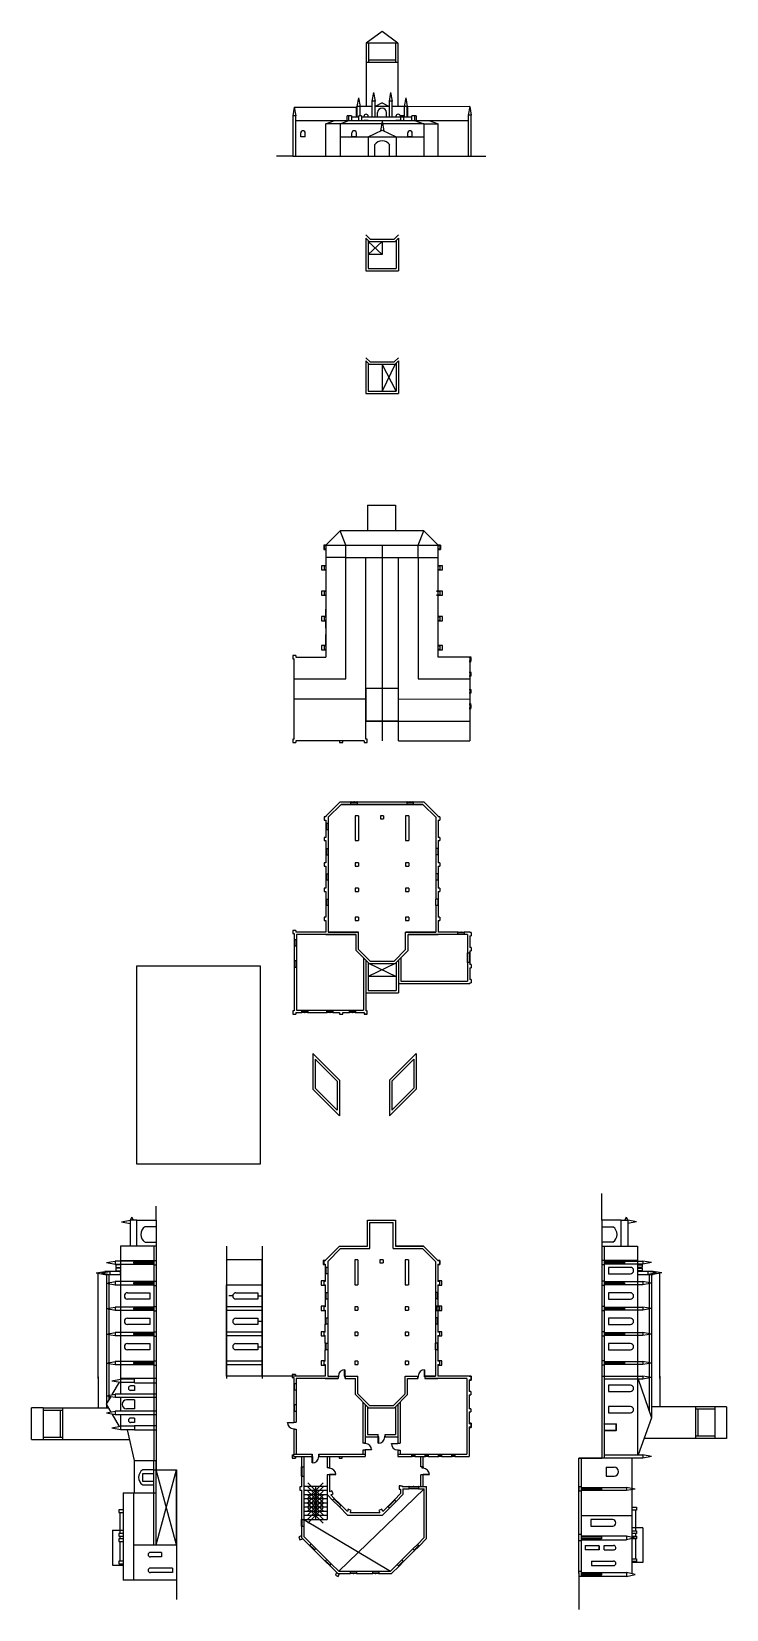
# Model space of a CAD drawing. Header units: millimetres. Extents: x 2027 to 2227, y 2574 to 3071.
# Drawn here: x 2058.1 to 2147.7, y 2867.6 to 3071 of the extents above; entities that cross this region are included whole.
import ezdxf

# ---------------------------------------------------------------- set-up
doc = ezdxf.new("R2010")
doc.units = ezdxf.units.MM
doc.header["$PDMODE"] = 3
for name, color, linetype in [('Auxiliares', 200, 'Continuous'), ('CarpinteriaExterior', 130, 'Continuous'), ('CarpinteriaInterior', 10, 'Continuous'), ('PrimerPlano', 160, 'Continuous'), ('SegundoPlano', 250, 'Continuous')]:
    doc.layers.add(name, color=color, linetype=linetype)
doc.layers.add('Referencias', color=40, linetype='Continuous', transparency=0.1)
picture_1 = doc.add_image_def('image1.png', size_in_pixel=(895, 1440))

msp = doc.modelspace()

# ---------------------------------------------------------------- linework, layer by layer
at = {"layer": 'Auxiliares'}
msp.add_line((2104.21, 2931.21), (2107.65, 2934.65), dxfattribs=at)
at = {"layer": 'CarpinteriaExterior'}
for p, q in [((2102.7, 3060.04), (2102.7, 3060.59)), ((2103.86, 3060.04), (2103.86, 3060.59)), ((2092.78, 3057.46), (2092.78, 3057.97)), ((2093.36, 3057.46), (2092.78, 3057.46)), ((2093.36, 3057.46), (2093.36, 3057.97)), ((2099.38, 3057.46), (2099.38, 3057.97)), ((2099.96, 3057.46), (2099.38, 3057.46)), ((2099.96, 3057.46), (2099.96, 3057.97)), ((2106.59, 3057.46), (2106.59, 3057.97)), ((2107.17, 3057.46), (2106.59, 3057.46)), ((2107.17, 3057.46), (2107.17, 3057.97)), ((2098.6, 3004.81), (2097.87, 3006.66)), ((2107.94, 3004.81), (2108.67, 3006.66)), ((2098.6, 3003.21), (2098.6, 3004.81)), ((2098.6, 3004.81), (2107.94, 3004.81)), ((2107.94, 3003.21), (2107.94, 3004.81)), ((2098.6, 3003.21), (2107.94, 3003.21)), ((2099.25, 2971.69), (2100.07, 2971.69)), ((2099.25, 2971.62), (2100.07, 2971.62)), ((2106.47, 2971.69), (2107.29, 2971.69)), ((2106.47, 2971.62), (2107.29, 2971.62)), ((2096.02, 2968.96), (2096.02, 2968.13)), ((2096.09, 2968.96), (2096.09, 2968.13)), ((2096.02, 2965.69), (2096.02, 2964.86)), ((2096.09, 2965.69), (2096.09, 2964.86)), ((2110.45, 2965.69), (2110.45, 2964.86)), ((2110.52, 2965.69), (2110.52, 2964.86)), ((2096.02, 2962.41), (2096.02, 2961.59)), ((2096.02, 2962.41), (2096.09, 2962.41)), ((2096.09, 2961.59), (2096.02, 2961.59)), ((2096.09, 2962.41), (2096.09, 2961.59)), ((2110.45, 2962.41), (2110.45, 2961.59)), ((2110.52, 2962.41), (2110.52, 2961.59)), ((2096.02, 2959.14), (2096.02, 2958.32)), ((2096.09, 2959.14), (2096.09, 2958.32)), ((2110.45, 2959.14), (2110.45, 2958.32)), ((2110.52, 2959.14), (2110.52, 2958.32)), ((2113.06, 2954.92), (2113.88, 2954.92)), ((2113.06, 2954.85), (2113.88, 2954.85)), ((2091.96, 2953.96), (2091.96, 2953.14)), ((2092.03, 2953.96), (2092.03, 2953.14)), ((2091.96, 2951.2), (2091.96, 2950.38)), ((2092.03, 2951.2), (2092.03, 2950.38)), ((2114.51, 2952.23), (2114.51, 2950.99)), ((2114.58, 2952.23), (2114.58, 2950.99)), ((2093.7, 2944.61), (2092.88, 2944.61)), ((2093.7, 2944.54), (2092.88, 2944.54)), ((2096.98, 2944.61), (2096.15, 2944.61)), ((2096.98, 2944.54), (2096.15, 2944.54)), ((2099.84, 2944.61), (2099.02, 2944.61)), ((2099.84, 2944.54), (2099.02, 2944.54)), ((2095.95, 2911.69), (2095.95, 2910.87)), ((2096.02, 2911.69), (2096.02, 2910.87)), ((2135.29, 2911.67), (2132.45, 2911.67)), ((2132.45, 2911.67), (2132.45, 2910.85)), ((2132.45, 2910.85), (2135.29, 2910.85)), ((2070.46, 2908.4), (2073.31, 2908.4)), ((2073.31, 2908.4), (2073.31, 2907.58)), ((2084.43, 2908.4), (2087.27, 2908.4)), ((2087.27, 2908.4), (2087.27, 2907.58)), ((2095.95, 2908.42), (2095.95, 2907.6)), ((2096.02, 2908.42), (2096.02, 2907.6)), ((2110.38, 2908.42), (2110.38, 2907.6)), ((2110.45, 2908.42), (2110.45, 2907.6)), ((2135.29, 2908.4), (2132.45, 2908.4)), ((2132.45, 2908.4), (2132.45, 2907.58)), ((2073.31, 2907.58), (2070.46, 2907.58)), ((2087.27, 2907.58), (2084.43, 2907.58)), ((2132.45, 2907.58), (2135.29, 2907.58)), ((2070.46, 2905.13), (2073.31, 2905.13)), ((2073.31, 2904.3), (2070.46, 2904.3)), ((2073.31, 2905.13), (2073.31, 2904.3)), ((2084.43, 2905.13), (2087.27, 2905.13)), ((2087.27, 2904.3), (2084.43, 2904.3)), ((2087.27, 2905.13), (2087.27, 2904.3)), ((2095.95, 2905.15), (2096.02, 2905.15)), ((2095.95, 2905.15), (2095.95, 2904.33)), ((2096.02, 2904.33), (2095.95, 2904.33)), ((2096.02, 2905.15), (2096.02, 2904.33)), ((2110.38, 2905.15), (2110.38, 2904.33)), ((2110.45, 2905.15), (2110.45, 2904.33)), ((2135.29, 2905.13), (2132.45, 2905.13)), ((2132.45, 2905.13), (2132.45, 2904.3)), ((2132.45, 2904.3), (2135.29, 2904.3)), ((2070.46, 2901.85), (2073.31, 2901.85)), ((2073.31, 2901.85), (2073.31, 2901.03)), ((2084.43, 2901.85), (2087.27, 2901.85)), ((2087.27, 2901.85), (2087.27, 2901.03)), ((2095.95, 2901.88), (2095.95, 2901.05)), ((2096.02, 2901.88), (2096.02, 2901.05)), ((2110.38, 2901.88), (2110.38, 2901.05)), ((2110.45, 2901.88), (2110.45, 2901.05)), ((2135.29, 2901.85), (2132.45, 2901.85)), ((2132.45, 2901.85), (2132.45, 2901.03)), ((2073.31, 2901.03), (2070.46, 2901.03)), ((2087.27, 2901.03), (2084.43, 2901.03)), ((2132.45, 2901.03), (2135.29, 2901.03)), ((2071.36, 2896.38), (2070.85, 2896.38)), ((2071.36, 2895.8), (2070.85, 2895.8)), ((2071.36, 2896.38), (2071.36, 2895.8)), ((2091.89, 2896.7), (2091.89, 2895.88)), ((2091.96, 2896.7), (2091.96, 2895.88)), ((2135.29, 2896.49), (2132.45, 2896.49)), ((2132.45, 2896.49), (2132.45, 2895.67)), ((2132.45, 2895.67), (2135.29, 2895.67)), ((2071.36, 2894.6), (2070.34, 2894.6)), ((2071.36, 2894.6), (2071.36, 2893.44)), ((2091.89, 2893.94), (2091.89, 2893.11)), ((2091.96, 2893.94), (2091.96, 2893.11)), ((2135.29, 2893.73), (2132.45, 2893.73)), ((2132.45, 2893.73), (2132.45, 2892.91)), ((2071.36, 2893.44), (2070.34, 2893.44)), ((2071.36, 2892.24), (2070.85, 2892.24)), ((2071.36, 2891.66), (2070.85, 2891.66)), ((2071.36, 2892.24), (2071.36, 2891.66)), ((2132.45, 2892.91), (2135.29, 2892.91)), ((2092.89, 2884.74), (2092.89, 2885.97)), ((2092.96, 2884.74), (2092.96, 2885.97)), ((2107.53, 2887.35), (2107.12, 2887.35)), ((2107.53, 2887.28), (2107.12, 2887.28)), ((2109.25, 2887.35), (2108.84, 2887.35)), ((2109.25, 2887.28), (2108.84, 2887.28)), ((2110.97, 2887.35), (2110.56, 2887.35)), ((2110.97, 2887.28), (2110.56, 2887.28)), ((2112.69, 2887.35), (2112.28, 2887.35)), ((2112.69, 2887.28), (2112.28, 2887.28)), ((2132.17, 2885.9), (2133.19, 2885.9)), ((2132.17, 2885.9), (2132.17, 2884.74)), ((2072.41, 2884.08), (2072.41, 2885.1)), ((2072.41, 2885.1), (2073.85, 2885.1)), ((2073.85, 2884.08), (2072.41, 2884.08)), ((2106.72, 2883.42), (2107.96, 2883.42)), ((2106.72, 2883.36), (2107.96, 2883.36)), ((2132.17, 2884.74), (2133.19, 2884.74)), ((2097.06, 2881.83), (2097.94, 2880.96)), ((2097.11, 2881.88), (2097.98, 2881.01)), ((2104, 2880.83), (2104.87, 2881.7)), ((2104.04, 2880.78), (2104.92, 2881.66)), ((2092.89, 2878.32), (2092.89, 2879.14)), ((2092.96, 2878.32), (2092.96, 2879.14)), ((2133.01, 2879.14), (2130.17, 2879.14)), ((2130.17, 2879.14), (2130.17, 2878.32)), ((2130.17, 2878.32), (2133.01, 2878.32)), ((2094.51, 2875.22), (2093.93, 2875.8)), ((2094.56, 2875.27), (2093.98, 2875.85)), ((2108, 2875.79), (2107.41, 2875.2)), ((2108.04, 2875.74), (2107.46, 2875.16)), ((2129.45, 2875.8), (2129.45, 2875.77)), ((2129.45, 2875.8), (2129.45, 2875.24)), ((2131.24, 2875.77), (2131.24, 2875.28)), ((2131.28, 2875.24), (2131.28, 2875.8)), ((2131.28, 2875.7), (2131.28, 2875.24)), ((2131.92, 2875.8), (2133.13, 2875.8)), ((2131.92, 2875.24), (2131.92, 2875.8)), ((2131.92, 2875.24), (2133.18, 2875.24)), ((2074.82, 2874.91), (2073.4, 2874.91)), ((2074.82, 2874.33), (2073.4, 2874.33)), ((2074.82, 2874.91), (2074.82, 2874.33)), ((2096.52, 2873.22), (2095.93, 2873.8)), ((2096.56, 2873.26), (2095.98, 2873.84)), ((2105.99, 2873.78), (2105.41, 2873.2)), ((2106.04, 2873.73), (2105.46, 2873.15)), ((2130.29, 2873.8), (2130.29, 2873.22)), ((2130.29, 2873.8), (2133.13, 2873.8)), ((2130.29, 2873.22), (2133.13, 2873.22)), ((2076.24, 2872.9), (2073.4, 2872.9)), ((2076.24, 2872.32), (2073.4, 2872.32)), ((2076.24, 2872.9), (2076.24, 2872.32)), ((2100.01, 2872.24), (2099.19, 2872.24)), ((2100.01, 2872.18), (2099.19, 2872.18)), ((2102.84, 2872.24), (2102.02, 2872.24)), ((2102.84, 2872.18), (2102.02, 2872.18))]:
    msp.add_line(p, q, dxfattribs=at)
for points in [[(2099.29, 2971.62), (2099.29, 2971.69), (2099.25, 2971.69), (2099.25, 2971.62), (2099.29, 2971.62)], [(2099.66, 2971.62), (2099.66, 2971.69), (2099.62, 2971.69), (2099.62, 2971.62), (2099.66, 2971.62)], [(2099.7, 2971.62), (2099.7, 2971.69), (2099.66, 2971.69), (2099.66, 2971.62), (2099.7, 2971.62)], [(2100.07, 2971.62), (2100.07, 2971.69), (2100.04, 2971.69), (2100.04, 2971.62), (2100.07, 2971.62)], [(2106.5, 2971.62), (2106.5, 2971.69), (2106.47, 2971.69), (2106.47, 2971.62), (2106.5, 2971.62)], [(2106.88, 2971.62), (2106.88, 2971.69), (2106.84, 2971.69), (2106.84, 2971.62), (2106.88, 2971.62)], [(2106.91, 2971.62), (2106.91, 2971.69), (2106.88, 2971.69), (2106.88, 2971.62), (2106.91, 2971.62)], [(2107.29, 2971.62), (2107.29, 2971.69), (2107.25, 2971.69), (2107.25, 2971.62), (2107.29, 2971.62)], [(2096.02, 2968.92), (2096.09, 2968.92), (2096.09, 2968.96), (2096.02, 2968.96), (2096.02, 2968.92)], [(2096.02, 2968.55), (2096.09, 2968.55), (2096.09, 2968.58), (2096.02, 2968.58), (2096.02, 2968.55)], [(2096.02, 2968.51), (2096.09, 2968.51), (2096.09, 2968.55), (2096.02, 2968.55), (2096.02, 2968.51)], [(2096.02, 2968.13), (2096.09, 2968.13), (2096.09, 2968.17), (2096.02, 2968.17), (2096.02, 2968.13)], [(2096.02, 2965.65), (2096.09, 2965.65), (2096.09, 2965.69), (2096.02, 2965.69), (2096.02, 2965.65)], [(2096.02, 2965.27), (2096.09, 2965.27), (2096.09, 2965.31), (2096.02, 2965.31), (2096.02, 2965.27)], [(2096.02, 2965.24), (2096.09, 2965.24), (2096.09, 2965.27), (2096.02, 2965.27), (2096.02, 2965.24)], [(2096.02, 2964.86), (2096.09, 2964.86), (2096.09, 2964.9), (2096.02, 2964.9), (2096.02, 2964.86)], [(2110.45, 2965.65), (2110.52, 2965.65), (2110.52, 2965.69), (2110.45, 2965.69), (2110.45, 2965.65)], [(2110.45, 2965.27), (2110.52, 2965.27), (2110.52, 2965.31), (2110.45, 2965.31), (2110.45, 2965.27)], [(2110.45, 2965.24), (2110.52, 2965.24), (2110.52, 2965.27), (2110.45, 2965.27), (2110.45, 2965.24)], [(2110.45, 2964.86), (2110.52, 2964.86), (2110.52, 2964.9), (2110.45, 2964.9), (2110.45, 2964.86)], [(2096.02, 2962.38), (2096.09, 2962.38), (2096.09, 2962.41), (2096.02, 2962.41), (2096.02, 2962.38)], [(2096.02, 2962), (2096.09, 2962), (2096.09, 2962.04), (2096.02, 2962.04), (2096.02, 2962)], [(2096.02, 2961.97), (2096.09, 2961.97), (2096.09, 2962), (2096.02, 2962), (2096.02, 2961.97)], [(2096.02, 2961.59), (2096.09, 2961.59), (2096.09, 2961.63), (2096.02, 2961.63), (2096.02, 2961.59)], [(2110.45, 2962.38), (2110.52, 2962.38), (2110.52, 2962.41), (2110.45, 2962.41), (2110.45, 2962.38)], [(2110.45, 2962), (2110.52, 2962), (2110.52, 2962.04), (2110.45, 2962.04), (2110.45, 2962)], [(2110.45, 2961.97), (2110.52, 2961.97), (2110.52, 2962), (2110.45, 2962), (2110.45, 2961.97)], [(2110.45, 2961.59), (2110.52, 2961.59), (2110.52, 2961.63), (2110.45, 2961.63), (2110.45, 2961.59)], [(2096.02, 2959.1), (2096.09, 2959.1), (2096.09, 2959.14), (2096.02, 2959.14), (2096.02, 2959.1)], [(2096.02, 2958.73), (2096.09, 2958.73), (2096.09, 2958.77), (2096.02, 2958.77), (2096.02, 2958.73)], [(2096.02, 2958.69), (2096.09, 2958.69), (2096.09, 2958.73), (2096.02, 2958.73), (2096.02, 2958.69)], [(2110.45, 2959.1), (2110.52, 2959.1), (2110.52, 2959.14), (2110.45, 2959.14), (2110.45, 2959.1)], [(2110.45, 2958.73), (2110.52, 2958.73), (2110.52, 2958.77), (2110.45, 2958.77), (2110.45, 2958.73)], [(2110.45, 2958.69), (2110.52, 2958.69), (2110.52, 2958.73), (2110.45, 2958.73), (2110.45, 2958.69)], [(2096.02, 2958.32), (2096.09, 2958.32), (2096.09, 2958.36), (2096.02, 2958.36), (2096.02, 2958.32)], [(2110.45, 2958.32), (2110.52, 2958.32), (2110.52, 2958.36), (2110.45, 2958.36), (2110.45, 2958.32)], [(2113.1, 2954.85), (2113.1, 2954.92), (2113.06, 2954.92), (2113.06, 2954.85), (2113.1, 2954.85)], [(2113.47, 2954.85), (2113.47, 2954.92), (2113.44, 2954.92), (2113.44, 2954.85), (2113.47, 2954.85)], [(2113.51, 2954.85), (2113.51, 2954.92), (2113.47, 2954.92), (2113.47, 2954.85), (2113.51, 2954.85)], [(2113.88, 2954.85), (2113.88, 2954.92), (2113.85, 2954.92), (2113.85, 2954.85), (2113.88, 2954.85)], [(2091.96, 2953.93), (2092.03, 2953.93), (2092.03, 2953.96), (2091.96, 2953.96), (2091.96, 2953.93)], [(2091.96, 2953.55), (2092.03, 2953.55), (2092.03, 2953.59), (2091.96, 2953.59), (2091.96, 2953.55)], [(2091.96, 2953.52), (2092.03, 2953.52), (2092.03, 2953.55), (2091.96, 2953.55), (2091.96, 2953.52)], [(2091.96, 2953.14), (2092.03, 2953.14), (2092.03, 2953.18), (2091.96, 2953.18), (2091.96, 2953.14)], [(2091.96, 2951.16), (2092.03, 2951.16), (2092.03, 2951.2), (2091.96, 2951.2), (2091.96, 2951.16)], [(2091.96, 2950.79), (2092.03, 2950.79), (2092.03, 2950.83), (2091.96, 2950.83), (2091.96, 2950.79)], [(2091.96, 2950.75), (2092.03, 2950.75), (2092.03, 2950.79), (2091.96, 2950.79), (2091.96, 2950.75)], [(2114.51, 2952.19), (2114.58, 2952.19), (2114.58, 2952.23), (2114.51, 2952.23), (2114.51, 2952.19)], [(2114.51, 2951.61), (2114.58, 2951.61), (2114.58, 2951.64), (2114.51, 2951.64), (2114.51, 2951.61)], [(2114.51, 2951.57), (2114.58, 2951.57), (2114.58, 2951.61), (2114.51, 2951.61), (2114.51, 2951.57)], [(2114.51, 2950.99), (2114.58, 2950.99), (2114.58, 2951.03), (2114.51, 2951.03), (2114.51, 2950.99)], [(2091.96, 2950.38), (2092.03, 2950.38), (2092.03, 2950.42), (2091.96, 2950.42), (2091.96, 2950.38)], [(2092.88, 2944.61), (2092.88, 2944.54), (2092.91, 2944.54), (2092.91, 2944.61), (2092.88, 2944.61)], [(2093.25, 2944.61), (2093.25, 2944.54), (2093.29, 2944.54), (2093.29, 2944.61), (2093.25, 2944.61)], [(2093.29, 2944.61), (2093.29, 2944.54), (2093.32, 2944.54), (2093.32, 2944.61), (2093.29, 2944.61)], [(2093.66, 2944.61), (2093.66, 2944.54), (2093.7, 2944.54), (2093.7, 2944.61), (2093.66, 2944.61)], [(2096.15, 2944.61), (2096.15, 2944.54), (2096.19, 2944.54), (2096.19, 2944.61), (2096.15, 2944.61)], [(2096.53, 2944.61), (2096.53, 2944.54), (2096.56, 2944.54), (2096.56, 2944.61), (2096.53, 2944.61)], [(2096.56, 2944.61), (2096.56, 2944.54), (2096.6, 2944.54), (2096.6, 2944.61), (2096.56, 2944.61)], [(2096.94, 2944.61), (2096.94, 2944.54), (2096.98, 2944.54), (2096.98, 2944.61), (2096.94, 2944.61)], [(2099.02, 2944.61), (2099.02, 2944.54), (2099.06, 2944.54), (2099.06, 2944.61), (2099.02, 2944.61)], [(2099.4, 2944.61), (2099.4, 2944.54), (2099.43, 2944.54), (2099.43, 2944.61), (2099.4, 2944.61)], [(2099.43, 2944.61), (2099.43, 2944.54), (2099.47, 2944.54), (2099.47, 2944.61), (2099.43, 2944.61)], [(2099.81, 2944.61), (2099.81, 2944.54), (2099.84, 2944.54), (2099.84, 2944.61), (2099.81, 2944.61)], [(2095.95, 2911.66), (2096.02, 2911.66), (2096.02, 2911.69), (2095.95, 2911.69), (2095.95, 2911.66)], [(2095.95, 2911.28), (2096.02, 2911.28), (2096.02, 2911.32), (2095.95, 2911.32), (2095.95, 2911.28)], [(2095.95, 2911.24), (2096.02, 2911.24), (2096.02, 2911.28), (2095.95, 2911.28), (2095.95, 2911.24)], [(2095.95, 2910.87), (2096.02, 2910.87), (2096.02, 2910.91), (2095.95, 2910.91), (2095.95, 2910.87)], [(2095.95, 2908.38), (2096.02, 2908.38), (2096.02, 2908.42), (2095.95, 2908.42), (2095.95, 2908.38)], [(2095.95, 2908.01), (2096.02, 2908.01), (2096.02, 2908.05), (2095.95, 2908.05), (2095.95, 2908.01)], [(2095.95, 2907.97), (2096.02, 2907.97), (2096.02, 2908.01), (2095.95, 2908.01), (2095.95, 2907.97)], [(2110.38, 2908.38), (2110.45, 2908.38), (2110.45, 2908.42), (2110.38, 2908.42), (2110.38, 2908.38)], [(2110.38, 2908.01), (2110.45, 2908.01), (2110.45, 2908.05), (2110.38, 2908.05), (2110.38, 2908.01)], [(2110.38, 2907.97), (2110.45, 2907.97), (2110.45, 2908.01), (2110.38, 2908.01), (2110.38, 2907.97)], [(2095.95, 2907.6), (2096.02, 2907.6), (2096.02, 2907.63), (2095.95, 2907.63), (2095.95, 2907.6)], [(2110.38, 2907.6), (2110.45, 2907.6), (2110.45, 2907.63), (2110.38, 2907.63), (2110.38, 2907.6)], [(2095.95, 2905.11), (2096.02, 2905.11), (2096.02, 2905.15), (2095.95, 2905.15), (2095.95, 2905.11)], [(2095.95, 2904.74), (2096.02, 2904.74), (2096.02, 2904.77), (2095.95, 2904.77), (2095.95, 2904.74)], [(2095.95, 2904.7), (2096.02, 2904.7), (2096.02, 2904.74), (2095.95, 2904.74), (2095.95, 2904.7)], [(2095.95, 2904.33), (2096.02, 2904.33), (2096.02, 2904.36), (2095.95, 2904.36), (2095.95, 2904.33)], [(2110.38, 2905.11), (2110.45, 2905.11), (2110.45, 2905.15), (2110.38, 2905.15), (2110.38, 2905.11)], [(2110.38, 2904.74), (2110.45, 2904.74), (2110.45, 2904.77), (2110.38, 2904.77), (2110.38, 2904.74)], [(2110.38, 2904.7), (2110.45, 2904.7), (2110.45, 2904.74), (2110.38, 2904.74), (2110.38, 2904.7)], [(2110.38, 2904.33), (2110.45, 2904.33), (2110.45, 2904.36), (2110.38, 2904.36), (2110.38, 2904.33)], [(2095.95, 2901.84), (2096.02, 2901.84), (2096.02, 2901.88), (2095.95, 2901.88), (2095.95, 2901.84)], [(2110.38, 2901.84), (2110.45, 2901.84), (2110.45, 2901.88), (2110.38, 2901.88), (2110.38, 2901.84)], [(2095.95, 2901.47), (2096.02, 2901.47), (2096.02, 2901.5), (2095.95, 2901.5), (2095.95, 2901.47)], [(2095.95, 2901.43), (2096.02, 2901.43), (2096.02, 2901.47), (2095.95, 2901.47), (2095.95, 2901.43)], [(2095.95, 2901.05), (2096.02, 2901.05), (2096.02, 2901.09), (2095.95, 2901.09), (2095.95, 2901.05)], [(2110.38, 2901.47), (2110.45, 2901.47), (2110.45, 2901.5), (2110.38, 2901.5), (2110.38, 2901.47)], [(2110.38, 2901.43), (2110.45, 2901.43), (2110.45, 2901.47), (2110.38, 2901.47), (2110.38, 2901.43)], [(2110.38, 2901.05), (2110.45, 2901.05), (2110.45, 2901.09), (2110.38, 2901.09), (2110.38, 2901.05)], [(2091.89, 2896.66), (2091.96, 2896.66), (2091.96, 2896.7), (2091.89, 2896.7), (2091.89, 2896.66)], [(2091.89, 2896.29), (2091.96, 2896.29), (2091.96, 2896.33), (2091.89, 2896.33), (2091.89, 2896.29)], [(2091.89, 2896.25), (2091.96, 2896.25), (2091.96, 2896.29), (2091.89, 2896.29), (2091.89, 2896.25)], [(2091.89, 2895.88), (2091.96, 2895.88), (2091.96, 2895.91), (2091.89, 2895.91), (2091.89, 2895.88)], [(2091.89, 2893.9), (2091.96, 2893.9), (2091.96, 2893.94), (2091.89, 2893.94), (2091.89, 2893.9)], [(2091.89, 2893.53), (2091.96, 2893.53), (2091.96, 2893.56), (2091.89, 2893.56), (2091.89, 2893.53)], [(2091.89, 2893.49), (2091.96, 2893.49), (2091.96, 2893.53), (2091.89, 2893.53), (2091.89, 2893.49)], [(2091.89, 2893.11), (2091.96, 2893.11), (2091.96, 2893.15), (2091.89, 2893.15), (2091.89, 2893.11)], [(2133.46, 2891.47), (2131.9, 2891.47), (2131.9, 2891.5), (2133.49, 2891.5)], [(2133.49, 2890.62), (2133.49, 2891.5)], [(2133.49, 2890.62), (2131.9, 2890.62), (2131.9, 2890.65), (2133.46, 2890.65)], [(2133.46, 2890.65), (2133.46, 2891.47)], [(2092.96, 2885.97), (2092.89, 2885.97), (2092.89, 2885.93), (2092.96, 2885.93), (2092.96, 2885.97)], [(2092.96, 2885.39), (2092.89, 2885.39), (2092.89, 2885.35), (2092.96, 2885.35), (2092.96, 2885.39)], [(2107.12, 2887.35), (2107.12, 2887.28), (2107.16, 2887.28), (2107.16, 2887.35), (2107.12, 2887.35)], [(2107.49, 2887.35), (2107.49, 2887.28), (2107.53, 2887.28), (2107.53, 2887.35), (2107.49, 2887.35)], [(2108.84, 2887.35), (2108.84, 2887.28), (2108.88, 2887.28), (2108.88, 2887.35), (2108.84, 2887.35)], [(2109.22, 2887.35), (2109.22, 2887.28), (2109.25, 2887.28), (2109.25, 2887.35), (2109.22, 2887.35)], [(2110.56, 2887.35), (2110.56, 2887.28), (2110.6, 2887.28), (2110.6, 2887.35), (2110.56, 2887.35)], [(2110.94, 2887.35), (2110.94, 2887.28), (2110.97, 2887.28), (2110.97, 2887.35), (2110.94, 2887.35)], [(2112.28, 2887.35), (2112.28, 2887.28), (2112.32, 2887.28), (2112.32, 2887.35), (2112.28, 2887.35)], [(2112.66, 2887.35), (2112.66, 2887.28), (2112.69, 2887.28), (2112.69, 2887.35), (2112.66, 2887.35)], [(2092.96, 2885.35), (2092.89, 2885.35), (2092.89, 2885.32), (2092.96, 2885.32), (2092.96, 2885.35)], [(2092.96, 2884.77), (2092.89, 2884.77), (2092.89, 2884.74), (2092.96, 2884.74), (2092.96, 2884.77)], [(2106.76, 2883.36), (2106.76, 2883.42), (2106.72, 2883.42), (2106.72, 2883.36), (2106.76, 2883.36)], [(2107.34, 2883.36), (2107.34, 2883.42), (2107.3, 2883.42), (2107.3, 2883.36), (2107.34, 2883.36)], [(2107.38, 2883.36), (2107.38, 2883.42), (2107.34, 2883.42), (2107.34, 2883.36), (2107.38, 2883.36)], [(2107.96, 2883.36), (2107.96, 2883.42), (2107.92, 2883.42), (2107.92, 2883.36), (2107.96, 2883.36)], [(2097.09, 2881.81), (2097.14, 2881.85), (2097.11, 2881.88), (2097.06, 2881.83), (2097.09, 2881.81)], [(2097.5, 2881.39), (2097.55, 2881.44), (2097.52, 2881.47), (2097.47, 2881.42), (2097.5, 2881.39)], [(2097.53, 2881.37), (2097.57, 2881.42), (2097.55, 2881.44), (2097.5, 2881.39), (2097.53, 2881.37)], [(2104.92, 2881.66), (2104.87, 2881.7), (2104.84, 2881.68), (2104.89, 2881.63), (2104.92, 2881.66)], [(2097.94, 2880.96), (2097.98, 2881.01), (2097.96, 2881.03), (2097.91, 2880.98), (2097.94, 2880.96)], [(2104.07, 2880.81), (2104.02, 2880.86), (2104, 2880.83), (2104.04, 2880.78), (2104.07, 2880.81)], [(2104.48, 2881.22), (2104.43, 2881.27), (2104.41, 2881.24), (2104.45, 2881.19), (2104.48, 2881.22)], [(2104.51, 2881.24), (2104.46, 2881.29), (2104.43, 2881.27), (2104.48, 2881.22), (2104.51, 2881.24)], [(2092.96, 2879.14), (2092.89, 2879.14), (2092.89, 2879.11), (2092.96, 2879.11), (2092.96, 2879.14)], [(2092.96, 2878.77), (2092.89, 2878.77), (2092.89, 2878.73), (2092.96, 2878.73), (2092.96, 2878.77)], [(2092.96, 2878.73), (2092.89, 2878.73), (2092.89, 2878.7), (2092.96, 2878.7), (2092.96, 2878.73)], [(2092.96, 2878.36), (2092.89, 2878.36), (2092.89, 2878.32), (2092.96, 2878.32), (2092.96, 2878.36)], [(2093.98, 2875.85), (2093.93, 2875.8), (2093.96, 2875.78), (2094, 2875.82), (2093.98, 2875.85)], [(2094.24, 2875.58), (2094.2, 2875.54), (2094.22, 2875.51), (2094.27, 2875.56), (2094.24, 2875.58)], [(2094.27, 2875.56), (2094.22, 2875.51), (2094.25, 2875.48), (2094.29, 2875.53), (2094.27, 2875.56)], [(2094.53, 2875.29), (2094.49, 2875.25), (2094.51, 2875.22), (2094.56, 2875.27), (2094.53, 2875.29)], [(2107.41, 2875.2), (2107.46, 2875.16), (2107.49, 2875.18), (2107.44, 2875.23), (2107.41, 2875.2)], [(2107.68, 2875.47), (2107.73, 2875.42), (2107.75, 2875.45), (2107.71, 2875.49), (2107.68, 2875.47)], [(2107.71, 2875.49), (2107.75, 2875.45), (2107.78, 2875.47), (2107.73, 2875.52), (2107.71, 2875.49)], [(2107.97, 2875.76), (2108.02, 2875.71), (2108.04, 2875.74), (2108, 2875.79), (2107.97, 2875.76)], [(2129.45, 2875.8), (2131.28, 2875.8)], [(2131.24, 2875.77), (2129.45, 2875.77)], [(2129.45, 2875.28), (2131.24, 2875.28)], [(2131.28, 2875.24), (2129.45, 2875.24)], [(2095.98, 2873.84), (2095.93, 2873.8), (2095.96, 2873.77), (2096.01, 2873.82), (2095.98, 2873.84)], [(2096.25, 2873.58), (2096.2, 2873.53), (2096.22, 2873.51), (2096.27, 2873.55), (2096.25, 2873.58)], [(2096.27, 2873.55), (2096.22, 2873.51), (2096.25, 2873.48), (2096.3, 2873.53), (2096.27, 2873.55)], [(2096.54, 2873.29), (2096.49, 2873.24), (2096.52, 2873.22), (2096.56, 2873.26), (2096.54, 2873.29)], [(2105.41, 2873.2), (2105.46, 2873.15), (2105.48, 2873.18), (2105.44, 2873.23), (2105.41, 2873.2)], [(2105.68, 2873.47), (2105.72, 2873.42), (2105.75, 2873.44), (2105.7, 2873.49), (2105.68, 2873.47)], [(2105.7, 2873.49), (2105.75, 2873.44), (2105.77, 2873.47), (2105.73, 2873.52), (2105.7, 2873.49)], [(2105.97, 2873.76), (2106.01, 2873.71), (2106.04, 2873.73), (2105.99, 2873.78), (2105.97, 2873.76)], [(2099.19, 2872.24), (2099.19, 2872.18), (2099.22, 2872.18), (2099.22, 2872.24), (2099.19, 2872.24)], [(2099.56, 2872.24), (2099.56, 2872.18), (2099.6, 2872.18), (2099.6, 2872.24), (2099.56, 2872.24)], [(2099.6, 2872.24), (2099.6, 2872.18), (2099.63, 2872.18), (2099.63, 2872.24), (2099.6, 2872.24)], [(2099.97, 2872.24), (2099.97, 2872.18), (2100.01, 2872.18), (2100.01, 2872.24), (2099.97, 2872.24)], [(2102.02, 2872.24), (2102.02, 2872.18), (2102.06, 2872.18), (2102.06, 2872.24), (2102.02, 2872.24)], [(2102.39, 2872.24), (2102.39, 2872.18), (2102.43, 2872.18), (2102.43, 2872.24), (2102.39, 2872.24)], [(2102.43, 2872.24), (2102.43, 2872.18), (2102.47, 2872.18), (2102.47, 2872.24), (2102.43, 2872.24)], [(2102.81, 2872.24), (2102.81, 2872.18), (2102.84, 2872.18), (2102.84, 2872.24), (2102.81, 2872.24)]]:
    msp.add_lwpolyline(points, dxfattribs=at)
for points in [[(2091.07, 2891.64), (2091.07, 2891.68), (2091.89, 2891.68), (2091.89, 2891.64)], [(2091.89, 2891.68), (2091.89, 2891.71), (2091.99, 2891.71), (2091.99, 2891.68)], [(2091.89, 2890.82), (2091.89, 2890.85), (2091.99, 2890.85), (2091.99, 2890.82)], [(2102.79, 2889.81), (2102.76, 2889.81), (2102.76, 2889.91), (2102.79, 2889.91)], [(2102.82, 2888.99), (2102.79, 2888.99), (2102.79, 2889.81), (2102.82, 2889.81)], [(2103.65, 2889.81), (2103.61, 2889.81), (2103.61, 2889.91), (2103.65, 2889.91)], [(2101.1, 2888.99), (2101.1, 2888.96), (2101, 2888.96), (2101, 2888.99)], [(2101.1, 2888.13), (2101.1, 2888.1), (2101, 2888.1), (2101, 2888.13)], [(2101.92, 2888.17), (2101.92, 2888.13), (2101.1, 2888.13), (2101.1, 2888.17)], [(2104.48, 2888.92), (2104.48, 2888.96), (2105.3, 2888.96), (2105.3, 2888.92)], [(2105.3, 2888.96), (2105.3, 2888.99), (2105.4, 2888.99), (2105.4, 2888.96)], [(2105.3, 2888.1), (2105.3, 2888.13), (2105.4, 2888.13), (2105.4, 2888.1)], [(2096.49, 2885.8), (2096.49, 2885.76), (2096.39, 2885.76), (2096.39, 2885.8)], [(2108.56, 2885.93), (2108.56, 2885.8), (2108.46, 2885.8), (2108.46, 2885.93)], [(2108.56, 2885.8), (2108.56, 2885.76), (2108.46, 2885.76), (2108.46, 2885.8)], [(2096.49, 2884.94), (2096.49, 2884.91), (2096.39, 2884.91), (2096.39, 2884.94)], [(2097.32, 2884.97), (2097.32, 2884.94), (2096.49, 2884.94), (2096.49, 2884.97)], [(2108.56, 2884.94), (2108.56, 2884.91), (2108.46, 2884.91), (2108.46, 2884.94)], [(2109.38, 2884.97), (2109.38, 2884.94), (2108.56, 2884.94), (2108.56, 2884.97)]]:
    msp.add_lwpolyline(points, close=True, dxfattribs=at)
for centre, radius, start, end in [((2103.28, 3060.59), 0.581, 0, 180), ((2093.07, 3057.97), 0.29, 0, 180), ((2099.67, 3057.97), 0.29, 0, 180), ((2106.88, 3057.97), 0.29, 0, 180), ((2135.29, 2911.26), 0.411, 270, 90), ((2070.46, 2907.99), 0.411, 90, 270), ((2084.43, 2907.99), 0.411, 90, 270), ((2135.29, 2907.99), 0.411, 270, 90), ((2070.46, 2904.72), 0.411, 90, 270), ((2084.43, 2904.72), 0.411, 90, 270), ((2135.29, 2904.72), 0.411, 270, 90), ((2070.46, 2901.44), 0.411, 90, 270), ((2084.43, 2901.44), 0.411, 90, 270), ((2135.29, 2901.44), 0.411, 270, 90), ((2070.85, 2896.09), 0.29, 90, 270), ((2135.29, 2896.08), 0.411, 270, 90), ((2070.34, 2894.02), 0.581, 90, 270), ((2135.29, 2893.32), 0.411, 270, 90), ((2070.85, 2891.95), 0.29, 90, 270), ((2091.89, 2891.68), 0.823, 180, 270), ((2102.79, 2889.81), 0.823, 270, 0), ((2101.1, 2888.13), 0.823, 0, 90), ((2105.3, 2888.96), 0.823, 180, 270), ((2096.49, 2884.94), 0.823, 0, 90), ((2108.56, 2884.94), 0.823, 0, 90), ((2133.19, 2885.32), 0.581, 270, 90), ((2133.01, 2878.73), 0.411, 270, 90), ((2133.14, 2875.52), 0.28, 276.5533, 93.3286), ((2073.4, 2874.62), 0.291, 90, 270), ((2133.13, 2873.51), 0.291, 270, 90), ((2073.4, 2872.61), 0.291, 90, 270)]:
    msp.add_arc(centre, radius, start, end, dxfattribs=at)
at = {"layer": 'CarpinteriaInterior'}
for points in [[(2097.61, 2897.65), (2097.64, 2897.65), (2097.64, 2897.55), (2097.61, 2897.55)], [(2098.43, 2898.48), (2098.47, 2898.48), (2098.47, 2897.65), (2098.43, 2897.65)], [(2098.47, 2897.65), (2098.5, 2897.65), (2098.5, 2897.55), (2098.47, 2897.55)], [(2107.9, 2897.65), (2107.94, 2897.65), (2107.94, 2897.55), (2107.9, 2897.55)], [(2107.9, 2897.65), (2107.94, 2897.65), (2107.94, 2897.55), (2107.9, 2897.55)], [(2108.73, 2898.48), (2108.76, 2898.48), (2108.76, 2897.65), (2108.73, 2897.65)], [(2108.76, 2897.65), (2108.79, 2897.65), (2108.79, 2897.55), (2108.76, 2897.55)], [(2094.28, 2887.28), (2094.25, 2887.28), (2094.25, 2887.38), (2094.28, 2887.38)], [(2094.28, 2887.28), (2094.25, 2887.28), (2094.25, 2887.38), (2094.28, 2887.38)], [(2094.31, 2886.46), (2094.28, 2886.46), (2094.28, 2887.28), (2094.31, 2887.28)], [(2094.31, 2886.46), (2094.28, 2886.46), (2094.28, 2887.28), (2094.31, 2887.28)], [(2095.14, 2887.28), (2095.1, 2887.28), (2095.1, 2887.38), (2095.14, 2887.38)], [(2095.14, 2887.28), (2095.1, 2887.28), (2095.1, 2887.38), (2095.14, 2887.38)]]:
    msp.add_lwpolyline(points, close=True, dxfattribs=at)
for centre, start, end in [((2098.47, 2897.65), 90, 180), ((2108.76, 2897.65), 90, 180), ((2108.76, 2897.65), 90, 180), ((2094.28, 2887.28), 270, 0), ((2094.28, 2887.28), 270, 0)]:
    msp.add_arc(centre, 0.823, start, end, dxfattribs=at)
at = {"layer": 'PrimerPlano'}
for p, q in [((2091.75, 3054.97), (2089.65, 3054.97)), ((2091.75, 3054.97), (2096.02, 3054.97)), ((2096.02, 3054.97), (2110.52, 3054.97)), ((2110.52, 3054.97), (2114.78, 3054.97)), ((2114.78, 3054.97), (2116.67, 3054.97)), ((2101.72, 3044.26), (2101.17, 3044.81)), ((2101.6, 3043.96), (2101.17, 3044.38)), ((2101.17, 3044.38), (2101.17, 3040.18)), ((2101.72, 3044.26), (2104.82, 3044.26)), ((2104.82, 3044.26), (2105.37, 3044.81)), ((2104.94, 3043.96), (2105.37, 3044.38)), ((2105.37, 3044.38), (2105.37, 3040.18)), ((2101.47, 3044.08), (2101.47, 3040.49)), ((2103.27, 3042.28), (2101.47, 3042.28)), ((2101.6, 3043.96), (2104.94, 3043.96)), ((2103.27, 3043.96), (2103.27, 3042.28)), ((2105.07, 3044.08), (2105.07, 3040.49)), ((2101.17, 3040.18), (2105.37, 3040.18)), ((2101.47, 3040.49), (2105.07, 3040.49)), ((2101.72, 3028.43), (2101.17, 3028.98)), ((2101.6, 3028.13), (2101.17, 3028.56)), ((2101.17, 3028.56), (2101.17, 3024.36)), ((2101.47, 3028.25), (2101.47, 3024.66)), ((2101.6, 3028.13), (2104.94, 3028.13)), ((2101.72, 3028.43), (2104.82, 3028.43)), ((2103.27, 3028.13), (2103.27, 3024.66)), ((2104.82, 3028.43), (2105.37, 3028.98)), ((2104.94, 3028.13), (2105.37, 3028.56)), ((2105.07, 3028.25), (2105.07, 3024.66)), ((2105.37, 3028.56), (2105.37, 3024.36)), ((2101.17, 3024.36), (2105.37, 3024.36)), ((2101.47, 3024.66), (2105.07, 3024.66)), ((2101.4, 3009.98), (2105, 3009.98)), ((2101.4, 3009.98), (2101.4, 3006.66)), ((2105, 3009.98), (2105, 3006.66)), ((2096.02, 3004.81), (2097.87, 3006.66)), ((2108.67, 3006.66), (2097.87, 3006.66)), ((2110.52, 3004.81), (2108.67, 3006.66)), ((2095.75, 3004.81), (2095.75, 3004.26)), ((2096.02, 3004.81), (2095.75, 3004.81)), ((2095.75, 3004.26), (2096.02, 3004.26)), ((2095.82, 3004.74), (2095.82, 3004.33)), ((2096.02, 3004.74), (2095.82, 3004.74)), ((2095.82, 3004.33), (2096.02, 3004.33)), ((2096.02, 3004.81), (2096.02, 2990.37)), ((2096.02, 3004.81), (2110.52, 3004.81)), ((2096.02, 3004.81), (2096.02, 3004.74)), ((2096.02, 3004.33), (2096.02, 3002.09)), ((2103.27, 3004.81), (2103.27, 2979.58)), ((2105.37, 3004.81), (2110.52, 3004.81)), ((2110.52, 2990.37), (2110.52, 3004.81)), ((2110.79, 3004.81), (2110.52, 3004.81)), ((2110.72, 3004.74), (2110.52, 3004.74)), ((2110.52, 3004.33), (2110.72, 3004.33)), ((2110.52, 3004.26), (2110.79, 3004.26)), ((2110.72, 3004.74), (2110.72, 3004.33)), ((2110.79, 3004.81), (2110.79, 3004.26)), ((2095.48, 3002.16), (2095.48, 3001.61)), ((2096.02, 3002.16), (2095.48, 3002.16)), ((2095.48, 3001.61), (2096.02, 3001.61)), ((2095.82, 3002.09), (2095.82, 3001.68)), ((2096.02, 3002.09), (2095.82, 3002.09)), ((2095.82, 3001.68), (2096.02, 3001.68)), ((2098.6, 3003.21), (2096.02, 3003.21)), ((2096.02, 3001.68), (2096.02, 3000.66)), ((2098.6, 2987.57), (2098.6, 3003.21)), ((2101.17, 2979.79), (2101.17, 3003.21)), ((2105.37, 2979.58), (2105.37, 3003.21)), ((2107.94, 3003.21), (2107.94, 2987.57)), ((2107.94, 3003.21), (2110.52, 3003.21)), ((2111.06, 3002.16), (2110.52, 3002.16)), ((2110.72, 3002.09), (2110.52, 3002.09)), ((2110.52, 3001.68), (2110.72, 3001.68)), ((2110.52, 3001.61), (2111.06, 3001.61)), ((2110.72, 3002.09), (2110.72, 3001.68)), ((2111.06, 3001.61), (2111.06, 3002.16)), ((2096.02, 2999.84), (2096.02, 2998.82)), ((2095.48, 2998.88), (2095.48, 2998.34)), ((2096.02, 2998.88), (2095.48, 2998.88)), ((2095.48, 2998.34), (2096.02, 2998.34)), ((2095.82, 2998.82), (2095.82, 2998.41)), ((2096.02, 2998.82), (2095.82, 2998.82)), ((2095.82, 2998.41), (2096.02, 2998.41)), ((2096.02, 2998.41), (2096.02, 2997.6)), ((2096.02, 2997.6), (2096.02, 2997.39)), ((2111.06, 2998.88), (2110.31, 2998.88)), ((2110.72, 2998.82), (2110.31, 2998.82)), ((2110.31, 2998.41), (2110.72, 2998.41)), ((2110.31, 2998.34), (2111.06, 2998.34)), ((2110.72, 2998.82), (2110.72, 2998.41)), ((2111.06, 2998.34), (2111.06, 2998.88)), ((2095.48, 2995.61), (2095.48, 2995.07)), ((2096.02, 2995.61), (2095.48, 2995.61)), ((2095.82, 2995.54), (2095.82, 2995.13)), ((2096.02, 2995.54), (2095.82, 2995.54)), ((2096.02, 2995.54), (2096.02, 2996.56)), ((2111.06, 2995.61), (2110.52, 2995.61)), ((2110.72, 2995.54), (2110.52, 2995.54)), ((2110.72, 2995.54), (2110.72, 2995.13)), ((2111.06, 2995.07), (2111.06, 2995.61)), ((2095.48, 2995.07), (2096.02, 2995.07)), ((2095.82, 2995.13), (2096.02, 2995.13)), ((2096.02, 2994.11), (2096.02, 2995.13)), ((2096.02, 2991.8), (2096.02, 2993.29)), ((2110.52, 2995.13), (2110.72, 2995.13)), ((2110.52, 2995.07), (2111.06, 2995.07)), ((2095.48, 2991.86), (2095.48, 2991.32)), ((2096.02, 2991.86), (2095.48, 2991.86)), ((2095.48, 2991.32), (2096.02, 2991.32)), ((2095.82, 2991.8), (2095.82, 2991.39)), ((2096.02, 2991.8), (2095.82, 2991.8)), ((2095.82, 2991.39), (2096.02, 2991.39)), ((2111.06, 2991.86), (2110.52, 2991.86)), ((2110.72, 2991.8), (2110.52, 2991.8)), ((2110.52, 2991.39), (2110.72, 2991.39)), ((2110.52, 2991.32), (2111.06, 2991.32)), ((2110.72, 2991.8), (2110.72, 2991.39)), ((2111.06, 2991.32), (2111.06, 2991.86)), ((2092.16, 2990.58), (2091.75, 2990.58)), ((2091.75, 2990.58), (2091.75, 2990.16)), ((2091.75, 2990.16), (2091.96, 2990.16)), ((2091.96, 2979.79), (2091.96, 2990.16)), ((2091.96, 2984.98), (2091.96, 2990.16)), ((2092.16, 2990.58), (2092.16, 2990.37)), ((2092.16, 2990.37), (2096.02, 2990.37)), ((2114.58, 2990.37), (2110.52, 2990.37)), ((2114.78, 2990.37), (2114.51, 2990.37)), ((2114.72, 2990.3), (2114.51, 2990.3)), ((2114.51, 2989.89), (2114.72, 2989.89)), ((2114.51, 2989.82), (2114.78, 2989.82)), ((2114.58, 2990.37), (2114.58, 2990.3)), ((2114.78, 2990.3), (2114.58, 2990.3)), ((2114.58, 2990.3), (2114.58, 2979.58)), ((2114.58, 2989.89), (2114.78, 2989.89)), ((2114.72, 2990.3), (2114.72, 2989.89)), ((2091.96, 2987.57), (2098.6, 2987.57)), ((2107.94, 2987.57), (2114.58, 2987.57)), ((2114.72, 2988.37), (2114.51, 2988.37)), ((2114.51, 2987.96), (2114.72, 2987.96)), ((2114.78, 2988.37), (2114.58, 2988.37)), ((2114.58, 2987.96), (2114.78, 2987.96)), ((2114.72, 2988.37), (2114.72, 2987.96)), ((2101.17, 2986.31), (2101.17, 2982.11)), ((2105.37, 2986.31), (2101.17, 2986.31)), ((2105.37, 2982.11), (2105.37, 2986.31)), ((2114.72, 2986.16), (2114.51, 2986.16)), ((2114.51, 2985.75), (2114.72, 2985.75)), ((2114.78, 2986.16), (2114.58, 2986.16)), ((2114.58, 2985.75), (2114.78, 2985.75)), ((2114.72, 2986.16), (2114.72, 2985.75)), ((2105.37, 2984.98), (2114.58, 2984.94)), ((2114.78, 2984.29), (2114.51, 2984.29)), ((2114.72, 2984.23), (2114.51, 2984.23)), ((2114.51, 2983.82), (2114.72, 2983.82)), ((2114.51, 2983.75), (2114.78, 2983.75)), ((2114.78, 2984.23), (2114.58, 2984.23)), ((2114.58, 2983.82), (2114.78, 2983.82)), ((2114.72, 2984.23), (2114.72, 2983.82)), ((2105.37, 2982.11), (2101.17, 2982.11)), ((2101.17, 2982.11), (2105.37, 2982.11)), ((2105.37, 2982.11), (2114.58, 2982.11)), ((2091.75, 2979.79), (2091.75, 2979.38)), ((2091.96, 2979.79), (2091.75, 2979.79)), ((2091.75, 2979.38), (2092.16, 2979.38)), ((2100.96, 2979.58), (2092.16, 2979.58)), ((2092.16, 2979.58), (2092.16, 2979.38)), ((2097.79, 2979.58), (2097.79, 2979.38)), ((2097.79, 2979.38), (2098.2, 2979.38)), ((2098.2, 2979.38), (2098.2, 2979.58)), ((2100.96, 2979.58), (2100.96, 2979.38)), ((2100.96, 2979.38), (2101.37, 2979.38)), ((2101.37, 2979.79), (2101.17, 2979.79)), ((2101.37, 2979.38), (2101.37, 2979.79)), ((2105.37, 2979.58), (2114.58, 2979.58)), ((2096.02, 2969.84), (2097.87, 2971.69)), ((2096.32, 2969.71), (2098, 2971.38)), ((2097.87, 2971.69), (2108.67, 2971.69)), ((2097.87, 2971.69), (2099.25, 2971.69)), ((2098, 2971.38), (2108.54, 2971.38)), ((2099.25, 2971.38), (2098, 2971.38)), ((2099.25, 2971.38), (2099.25, 2971.69)), ((2100.07, 2971.69), (2106.47, 2971.69)), ((2100.07, 2971.69), (2100.07, 2971.38)), ((2106.47, 2971.38), (2100.07, 2971.38)), ((2106.47, 2971.69), (2106.47, 2971.38)), ((2107.29, 2971.69), (2108.67, 2971.69)), ((2107.29, 2971.69), (2107.29, 2971.38)), ((2108.54, 2971.38), (2107.29, 2971.38)), ((2110.21, 2969.71), (2108.54, 2971.38)), ((2110.52, 2969.84), (2108.67, 2971.69)), ((2095.82, 2969.77), (2095.82, 2969.36)), ((2096.02, 2969.77), (2095.82, 2969.77)), ((2095.82, 2969.36), (2096.02, 2969.36)), ((2096.02, 2969.84), (2096.02, 2969.77)), ((2096.02, 2969.36), (2096.02, 2967.12)), ((2096.02, 2968.96), (2096.32, 2968.96)), ((2096.32, 2969.71), (2096.32, 2968.96)), ((2099.81, 2969.92), (2099.81, 2966.7)), ((2100.22, 2969.92), (2099.81, 2969.92)), ((2100.22, 2969.92), (2100.22, 2966.7)), ((2103.06, 2969.92), (2103.06, 2969.5)), ((2103.47, 2969.92), (2103.06, 2969.92)), ((2103.06, 2969.5), (2103.47, 2969.5)), ((2103.47, 2969.92), (2103.47, 2969.5)), ((2106.31, 2969.92), (2106.31, 2966.7)), ((2106.72, 2969.92), (2106.31, 2969.92)), ((2106.72, 2969.92), (2106.72, 2966.7)), ((2110.21, 2969.71), (2110.21, 2965.69)), ((2110.52, 2969.84), (2110.52, 2969.77)), ((2110.72, 2969.77), (2110.52, 2969.77)), ((2110.52, 2969.36), (2110.52, 2967.12)), ((2110.52, 2969.36), (2110.72, 2969.36)), ((2110.72, 2969.77), (2110.72, 2969.36)), ((2095.82, 2967.12), (2095.82, 2966.7)), ((2096.02, 2967.12), (2095.82, 2967.12)), ((2096.02, 2968.13), (2096.32, 2968.13)), ((2096.32, 2968.13), (2096.32, 2965.69)), ((2110.72, 2967.12), (2110.52, 2967.12)), ((2110.72, 2967.12), (2110.72, 2966.7)), ((2095.82, 2966.7), (2096.02, 2966.7)), ((2096.02, 2966.7), (2096.02, 2965.69)), ((2096.02, 2965.69), (2096.32, 2965.69)), ((2096.02, 2964.86), (2096.02, 2963.84)), ((2096.02, 2964.86), (2096.32, 2964.86)), ((2096.32, 2964.86), (2096.32, 2962.63)), ((2099.81, 2966.7), (2100.22, 2966.7)), ((2106.31, 2966.7), (2106.72, 2966.7)), ((2110.52, 2965.69), (2110.21, 2965.69)), ((2110.21, 2964.86), (2110.21, 2962.41)), ((2110.52, 2964.86), (2110.21, 2964.86)), ((2110.52, 2966.7), (2110.52, 2963.84)), ((2110.52, 2966.7), (2110.72, 2966.7)), ((2095.82, 2963.84), (2095.82, 2963.43)), ((2096.02, 2963.84), (2095.82, 2963.84)), ((2095.82, 2963.43), (2096.02, 2963.43)), ((2096.02, 2963.43), (2096.02, 2962.63)), ((2099.81, 2963.84), (2099.81, 2963.43)), ((2100.22, 2963.84), (2099.81, 2963.84)), ((2099.81, 2963.43), (2100.22, 2963.43)), ((2100.22, 2963.84), (2100.22, 2963.43)), ((2106.31, 2963.84), (2106.31, 2963.43)), ((2106.72, 2963.84), (2106.31, 2963.84)), ((2106.31, 2963.43), (2106.72, 2963.43)), ((2106.72, 2963.84), (2106.72, 2963.43)), ((2110.72, 2963.84), (2110.52, 2963.84)), ((2110.52, 2963.43), (2110.52, 2960.57)), ((2110.52, 2963.43), (2110.72, 2963.43)), ((2110.72, 2963.84), (2110.72, 2963.43)), ((2096.02, 2962.63), (2096.02, 2962.41)), ((2096.02, 2962.41), (2096.32, 2962.41)), ((2096.02, 2961.59), (2096.02, 2960.57)), ((2096.32, 2961.59), (2096.02, 2961.59)), ((2096.32, 2962.63), (2096.32, 2962.63)), ((2096.32, 2962.63), (2096.32, 2962.41)), ((2096.32, 2961.59), (2096.32, 2959.14)), ((2110.52, 2962.41), (2110.21, 2962.41)), ((2110.21, 2961.59), (2110.21, 2959.14)), ((2110.52, 2961.59), (2110.21, 2961.59)), ((2095.82, 2960.57), (2095.82, 2960.16)), ((2096.02, 2960.57), (2095.82, 2960.57)), ((2095.82, 2960.16), (2096.02, 2960.16)), ((2096.02, 2960.16), (2096.02, 2956.82)), ((2096.02, 2959.14), (2096.32, 2959.14)), ((2099.81, 2960.57), (2099.81, 2960.16)), ((2100.22, 2960.57), (2099.81, 2960.57)), ((2099.81, 2960.16), (2100.22, 2960.16)), ((2100.22, 2960.57), (2100.22, 2960.16)), ((2106.31, 2960.57), (2106.31, 2960.16)), ((2106.72, 2960.57), (2106.31, 2960.57)), ((2106.31, 2960.16), (2106.72, 2960.16)), ((2106.72, 2960.57), (2106.72, 2960.16)), ((2110.52, 2959.14), (2110.21, 2959.14)), ((2110.72, 2960.57), (2110.52, 2960.57)), ((2110.52, 2960.16), (2110.52, 2956.82)), ((2110.52, 2960.16), (2110.72, 2960.16)), ((2110.72, 2960.57), (2110.72, 2960.16)), ((2095.82, 2956.82), (2095.82, 2956.41)), ((2096.02, 2956.82), (2095.82, 2956.82)), ((2096.32, 2958.32), (2096.02, 2958.32)), ((2096.32, 2958.32), (2096.32, 2954.92)), ((2099.81, 2956.82), (2099.81, 2956.41)), ((2100.22, 2956.82), (2099.81, 2956.82)), ((2100.22, 2956.82), (2100.22, 2956.41)), ((2106.31, 2956.82), (2106.31, 2956.41)), ((2106.72, 2956.82), (2106.31, 2956.82)), ((2106.72, 2956.82), (2106.72, 2956.41)), ((2110.21, 2958.32), (2110.21, 2954.92)), ((2110.52, 2958.32), (2110.21, 2958.32)), ((2110.72, 2956.82), (2110.52, 2956.82)), ((2110.72, 2956.82), (2110.72, 2956.41)), ((2091.75, 2955.12), (2091.75, 2954.71)), ((2092.16, 2955.12), (2091.75, 2955.12)), ((2091.75, 2954.71), (2091.96, 2954.71)), ((2091.96, 2954.71), (2091.96, 2953.96)), ((2092.16, 2955.12), (2092.16, 2954.92)), ((2096.02, 2954.92), (2092.16, 2954.92)), ((2099.92, 2954.62), (2092.26, 2954.62)), ((2092.26, 2954.62), (2092.26, 2953.96)), ((2095.82, 2956.41), (2096.02, 2956.41)), ((2096.02, 2956.41), (2096.02, 2954.92)), ((2096.02, 2954.62), (2098.57, 2954.62)), ((2100.22, 2954.92), (2096.32, 2954.92)), ((2096.32, 2954.92), (2098.57, 2954.92)), ((2098.57, 2954.92), (2100.22, 2954.92)), ((2098.57, 2954.62), (2099.92, 2954.62)), ((2099.81, 2956.41), (2100.22, 2956.41)), ((2099.92, 2952.52), (2099.92, 2954.62)), ((2099.92, 2952.52), (2099.92, 2954.62)), ((2100.22, 2952.65), (2100.22, 2954.92)), ((2100.22, 2952.65), (2100.22, 2954.92)), ((2106.31, 2956.41), (2106.72, 2956.41)), ((2106.31, 2952.65), (2106.31, 2954.92)), ((2106.31, 2954.92), (2108.86, 2954.92)), ((2106.31, 2952.65), (2106.31, 2954.92)), ((2110.21, 2954.92), (2106.31, 2954.92)), ((2113.06, 2954.62), (2106.62, 2954.62)), ((2106.62, 2952.52), (2106.62, 2954.62)), ((2106.62, 2954.62), (2108.86, 2954.62)), ((2106.62, 2952.52), (2106.62, 2954.62)), ((2108.86, 2954.92), (2110.21, 2954.92)), ((2108.86, 2954.62), (2110.52, 2954.62)), ((2110.52, 2956.41), (2110.52, 2954.92)), ((2110.52, 2956.41), (2110.72, 2956.41)), ((2113.06, 2954.92), (2110.52, 2954.92)), ((2113.06, 2954.62), (2113.06, 2954.92)), ((2114.58, 2954.92), (2113.88, 2954.92)), ((2113.88, 2954.62), (2113.88, 2954.92)), ((2114.28, 2954.62), (2113.88, 2954.62)), ((2114.28, 2954.62), (2114.28, 2952.23)), ((2114.58, 2954.92), (2114.58, 2954.85)), ((2114.78, 2954.85), (2114.58, 2954.85)), ((2114.78, 2954.85), (2114.78, 2954.44)), ((2091.96, 2953.96), (2092.26, 2953.96)), ((2091.96, 2953.14), (2091.96, 2951.2)), ((2091.96, 2953.14), (2092.26, 2953.14)), ((2092.26, 2953.14), (2092.26, 2951.2)), ((2101.72, 2951.15), (2100.22, 2952.65)), ((2101.72, 2951.15), (2100.22, 2952.65)), ((2104.82, 2951.15), (2106.31, 2952.65)), ((2104.82, 2951.15), (2106.31, 2952.65)), ((2114.58, 2954.44), (2114.58, 2952.92)), ((2114.58, 2954.44), (2114.78, 2954.44)), ((2114.78, 2952.92), (2114.58, 2952.92)), ((2114.78, 2952.92), (2114.78, 2952.51)), ((2092.26, 2951.2), (2091.96, 2951.2)), ((2101.6, 2950.85), (2099.92, 2952.52)), ((2101.6, 2950.85), (2099.92, 2952.52)), ((2100.87, 2951.58), (2100.87, 2944.85)), ((2101.17, 2951.27), (2101.17, 2944.75)), ((2101.47, 2950.97), (2101.47, 2947.38)), ((2101.6, 2950.85), (2104.94, 2950.85)), ((2101.6, 2950.85), (2104.94, 2950.85)), ((2101.72, 2951.15), (2104.82, 2951.15)), ((2101.72, 2951.15), (2104.82, 2951.15)), ((2104.94, 2950.85), (2106.62, 2952.52)), ((2104.94, 2950.85), (2106.62, 2952.52)), ((2105.07, 2950.97), (2105.07, 2947.38)), ((2105.37, 2951.27), (2105.37, 2947.07)), ((2105.67, 2951.58), (2105.67, 2948.6)), ((2114.28, 2952.23), (2114.58, 2952.23)), ((2114.28, 2950.99), (2114.28, 2948.6)), ((2114.58, 2950.99), (2114.28, 2950.99)), ((2114.58, 2952.51), (2114.58, 2952.23)), ((2114.58, 2952.51), (2114.78, 2952.51)), ((2114.58, 2950.99), (2114.58, 2950.71)), ((2114.78, 2950.71), (2114.58, 2950.71)), ((2114.78, 2950.71), (2114.78, 2950.3)), ((2091.96, 2950.38), (2091.96, 2944.75)), ((2091.96, 2950.38), (2092.26, 2950.38)), ((2092.26, 2950.38), (2092.26, 2944.85)), ((2105.07, 2949.17), (2101.47, 2949.17)), ((2101.47, 2949.17), (2101.47, 2949.17)), ((2105.67, 2948.6), (2114.28, 2948.6)), ((2114.58, 2950.3), (2114.58, 2948.78)), ((2114.58, 2950.3), (2114.78, 2950.3)), ((2114.78, 2948.78), (2114.58, 2948.78)), ((2114.78, 2948.78), (2114.78, 2948.37)), ((2101.17, 2947.07), (2105.37, 2947.07)), ((2101.47, 2947.38), (2105.07, 2947.38)), ((2105.37, 2948.3), (2114.58, 2948.3)), ((2114.58, 2948.37), (2114.58, 2948.3)), ((2114.58, 2948.37), (2114.78, 2948.37)), ((2091.75, 2944.75), (2091.75, 2944.34)), ((2091.96, 2944.75), (2091.75, 2944.75)), ((2092.16, 2944.54), (2092.88, 2944.54)), ((2092.16, 2944.54), (2092.16, 2944.34)), ((2092.26, 2944.85), (2092.88, 2944.85)), ((2092.88, 2944.85), (2092.88, 2944.61)), ((2093.7, 2944.85), (2096.15, 2944.85)), ((2093.7, 2944.85), (2093.7, 2944.61)), ((2093.7, 2944.54), (2096.15, 2944.54)), ((2096.15, 2944.61), (2096.15, 2944.85)), ((2096.98, 2944.85), (2099.02, 2944.85)), ((2096.98, 2944.61), (2096.98, 2944.85)), ((2096.98, 2944.54), (2097.79, 2944.54)), ((2097.79, 2944.54), (2097.79, 2944.34)), ((2098.2, 2944.54), (2099.02, 2944.54)), ((2098.2, 2944.34), (2098.2, 2944.54)), ((2099.02, 2944.85), (2099.02, 2944.61)), ((2099.84, 2944.85), (2100.87, 2944.85)), ((2099.84, 2944.85), (2099.84, 2944.61)), ((2099.84, 2944.54), (2100.96, 2944.54)), ((2100.96, 2944.54), (2100.96, 2944.34)), ((2101.37, 2944.75), (2101.17, 2944.75)), ((2101.37, 2944.34), (2101.37, 2944.75)), ((2091.75, 2944.34), (2092.16, 2944.34)), ((2097.79, 2944.34), (2098.2, 2944.34)), ((2101.37, 2944.34), (2100.96, 2944.34)), ((2100.96, 2944.34), (2101.37, 2944.34)), ((2097.77, 2935.81), (2094.33, 2939.25)), ((2094.33, 2939.25), (2094.33, 2934.65)), ((2097.47, 2935.69), (2094.63, 2938.52)), ((2094.63, 2938.52), (2094.63, 2934.78)), ((2104.21, 2935.81), (2107.65, 2939.25)), ((2104.51, 2935.69), (2107.35, 2938.52)), ((2107.35, 2938.52), (2107.35, 2934.78)), ((2107.65, 2939.25), (2107.65, 2934.65)), ((2097.77, 2931.21), (2094.33, 2934.65)), ((2097.47, 2931.94), (2094.63, 2934.78)), ((2097.47, 2935.69), (2097.47, 2931.94)), ((2097.77, 2935.81), (2097.77, 2931.21)), ((2104.21, 2935.81), (2104.21, 2931.21)), ((2107.65, 2934.65), (2104.21, 2931.21)), ((2104.51, 2935.69), (2104.51, 2931.94)), ((2104.51, 2931.94), (2107.35, 2934.78)), ((2131.6, 2917.75), (2131.6, 2921.19)), ((2074.15, 2917.75), (2074.15, 2919.55)), ((2074.15, 2917.75), (2074.15, 2914.4)), ((2101.38, 2914.42), (2101.4, 2917.75)), ((2101.4, 2917.75), (2105, 2917.75)), ((2101.69, 2914.12), (2101.69, 2917.44)), ((2101.69, 2917.44), (2104.72, 2917.44)), ((2104.72, 2914.12), (2104.72, 2917.44)), ((2105, 2917.75), (2105, 2914.42)), ((2131.6, 2917.75), (2131.6, 2914.4)), ((2074.15, 2914.4), (2074.15, 2897.33)), ((2095.95, 2912.57), (2097.8, 2914.42)), ((2096.26, 2912.45), (2097.93, 2914.12)), ((2097.8, 2914.42), (2101.38, 2914.42)), ((2097.8, 2914.42), (2101.38, 2914.42)), ((2097.93, 2914.12), (2101.69, 2914.12)), ((2104.72, 2914.12), (2108.47, 2914.12)), ((2108.6, 2914.42), (2105.02, 2914.42)), ((2105.02, 2914.42), (2108.6, 2914.42)), ((2110.15, 2912.45), (2108.47, 2914.12)), ((2110.45, 2912.57), (2108.6, 2914.42)), ((2131.6, 2914.4), (2131.6, 2897.33)), ((2095.68, 2912.57), (2095.68, 2912.03)), ((2095.95, 2912.57), (2095.68, 2912.57)), ((2095.68, 2912.03), (2095.95, 2912.03)), ((2095.75, 2912.5), (2095.75, 2912.09)), ((2095.95, 2912.5), (2095.75, 2912.5)), ((2095.75, 2912.09), (2095.95, 2912.09)), ((2095.95, 2912.57), (2095.95, 2912.5)), ((2095.95, 2912.09), (2095.95, 2909.85)), ((2096.26, 2912.45), (2096.26, 2911.69)), ((2099.75, 2912.65), (2099.75, 2909.44)), ((2100.16, 2912.65), (2099.75, 2912.65)), ((2100.16, 2912.65), (2100.16, 2909.44)), ((2103, 2912.65), (2103, 2912.24)), ((2103.41, 2912.65), (2103, 2912.65)), ((2103, 2912.24), (2103.41, 2912.24)), ((2103.41, 2912.65), (2103.41, 2912.24)), ((2106.25, 2912.65), (2106.25, 2909.44)), ((2106.66, 2912.65), (2106.25, 2912.65)), ((2106.66, 2912.65), (2106.66, 2909.44)), ((2110.15, 2912.45), (2110.15, 2908.42)), ((2110.45, 2912.57), (2110.45, 2912.5)), ((2110.72, 2912.57), (2110.45, 2912.57)), ((2110.66, 2912.5), (2110.45, 2912.5)), ((2110.45, 2912.09), (2110.45, 2909.85)), ((2110.45, 2912.09), (2110.66, 2912.09)), ((2110.45, 2912.03), (2110.72, 2912.03)), ((2110.66, 2912.5), (2110.66, 2912.09)), ((2110.72, 2912.57), (2110.72, 2912.03)), ((2095.41, 2909.92), (2095.41, 2909.37)), ((2095.95, 2909.92), (2095.41, 2909.92)), ((2095.75, 2909.85), (2095.75, 2909.44)), ((2095.95, 2909.85), (2095.75, 2909.85)), ((2095.95, 2911.69), (2096.26, 2911.69)), ((2095.95, 2910.87), (2096.26, 2910.87)), ((2096.26, 2910.87), (2096.26, 2908.42)), ((2110.99, 2909.92), (2110.45, 2909.92)), ((2110.66, 2909.85), (2110.45, 2909.85)), ((2110.66, 2909.85), (2110.66, 2909.44)), ((2110.99, 2909.37), (2110.99, 2909.92)), ((2095.41, 2909.37), (2095.95, 2909.37)), ((2095.75, 2909.44), (2095.95, 2909.44)), ((2095.95, 2909.44), (2095.95, 2908.42)), ((2095.95, 2908.42), (2096.26, 2908.42)), ((2099.75, 2909.44), (2100.16, 2909.44)), ((2106.25, 2909.44), (2106.66, 2909.44)), ((2110.45, 2908.42), (2110.15, 2908.42)), ((2110.45, 2909.44), (2110.45, 2903.31)), ((2110.45, 2909.44), (2110.66, 2909.44)), ((2110.45, 2909.37), (2110.99, 2909.37)), ((2095.41, 2906.65), (2095.41, 2906.1)), ((2095.95, 2906.65), (2095.41, 2906.65)), ((2095.41, 2906.1), (2095.95, 2906.1)), ((2095.75, 2906.58), (2095.75, 2906.17)), ((2095.95, 2906.58), (2095.75, 2906.58)), ((2095.75, 2906.17), (2095.95, 2906.17)), ((2095.95, 2907.6), (2095.95, 2906.58)), ((2095.95, 2907.6), (2096.26, 2907.6)), ((2095.95, 2906.17), (2095.95, 2905.36)), ((2096.26, 2907.6), (2096.26, 2905.15)), ((2099.75, 2906.58), (2099.75, 2906.17)), ((2100.16, 2906.58), (2099.75, 2906.58)), ((2099.75, 2906.17), (2100.16, 2906.17)), ((2100.16, 2906.58), (2100.16, 2906.17)), ((2106.25, 2906.58), (2106.25, 2906.17)), ((2106.66, 2906.58), (2106.25, 2906.58)), ((2106.25, 2906.17), (2106.66, 2906.17)), ((2106.66, 2906.58), (2106.66, 2906.17)), ((2110.15, 2907.6), (2110.15, 2905.15)), ((2110.45, 2907.6), (2110.15, 2907.6)), ((2110.99, 2906.65), (2110.24, 2906.65)), ((2110.24, 2906.58), (2110.24, 2906.17)), ((2110.66, 2906.58), (2110.24, 2906.58)), ((2110.24, 2906.17), (2110.66, 2906.17)), ((2110.24, 2906.1), (2110.99, 2906.1)), ((2110.66, 2906.58), (2110.66, 2906.17)), ((2110.99, 2906.1), (2110.99, 2906.65)), ((2095.95, 2905.36), (2095.95, 2905.15)), ((2095.95, 2905.15), (2096.26, 2905.15)), ((2096.26, 2904.33), (2095.95, 2904.33)), ((2095.95, 2903.31), (2095.95, 2904.33)), ((2096.26, 2905.36), (2096.26, 2905.36)), ((2096.26, 2904.33), (2096.26, 2901.88)), ((2110.45, 2905.15), (2110.15, 2905.15)), ((2110.15, 2904.33), (2110.15, 2901.88)), ((2110.45, 2904.33), (2110.15, 2904.33)), ((2095.41, 2903.37), (2095.41, 2902.83)), ((2095.95, 2903.37), (2095.41, 2903.37)), ((2095.41, 2902.83), (2095.95, 2902.83)), ((2095.75, 2903.31), (2095.75, 2902.9)), ((2095.95, 2903.31), (2095.75, 2903.31)), ((2095.75, 2902.9), (2095.95, 2902.9)), ((2095.95, 2901.88), (2095.95, 2902.9)), ((2095.95, 2901.88), (2096.26, 2901.88)), ((2099.75, 2903.31), (2099.75, 2902.9)), ((2100.16, 2903.31), (2099.75, 2903.31)), ((2099.75, 2902.9), (2100.16, 2902.9)), ((2100.16, 2903.31), (2100.16, 2902.9)), ((2106.25, 2903.31), (2106.25, 2902.9)), ((2106.66, 2903.31), (2106.25, 2903.31)), ((2106.25, 2902.9), (2106.66, 2902.9)), ((2106.66, 2903.31), (2106.66, 2902.9)), ((2110.45, 2901.88), (2110.15, 2901.88)), ((2110.99, 2903.37), (2110.45, 2903.37)), ((2110.66, 2903.31), (2110.45, 2903.31)), ((2110.45, 2902.9), (2110.45, 2899.56)), ((2110.45, 2902.9), (2110.66, 2902.9)), ((2110.45, 2902.83), (2110.99, 2902.83)), ((2110.66, 2903.31), (2110.66, 2902.9)), ((2110.99, 2902.83), (2110.99, 2903.37)), ((2095.41, 2899.63), (2095.41, 2899.08)), ((2095.95, 2899.63), (2095.41, 2899.63)), ((2096.26, 2901.05), (2095.95, 2901.05)), ((2095.95, 2899.56), (2095.95, 2901.05)), ((2096.26, 2901.05), (2096.26, 2897.65)), ((2110.15, 2901.05), (2110.15, 2897.65)), ((2110.45, 2901.05), (2110.15, 2901.05)), ((2110.99, 2899.63), (2110.45, 2899.63)), ((2110.99, 2899.08), (2110.99, 2899.63)), ((2092.1, 2897.65), (2083.21, 2897.65)), ((2091.69, 2897.86), (2091.69, 2897.45)), ((2092.1, 2897.86), (2091.69, 2897.86)), ((2092.1, 2897.86), (2092.1, 2897.65)), ((2095.95, 2897.65), (2092.1, 2897.65)), ((2095.41, 2899.08), (2095.95, 2899.08)), ((2095.75, 2899.56), (2095.75, 2899.15)), ((2095.95, 2899.56), (2095.75, 2899.56)), ((2095.75, 2899.15), (2095.95, 2899.15)), ((2095.95, 2899.15), (2095.95, 2897.65)), ((2096.26, 2897.65), (2097.61, 2897.65)), ((2098.5, 2897.65), (2100.16, 2897.65)), ((2099.75, 2899.56), (2099.75, 2899.15)), ((2100.16, 2899.56), (2099.75, 2899.56)), ((2099.75, 2899.15), (2100.16, 2899.15)), ((2100.16, 2899.56), (2100.16, 2899.15)), ((2100.16, 2895.38), (2100.16, 2897.65)), ((2106.25, 2899.56), (2106.25, 2899.15)), ((2106.66, 2899.56), (2106.25, 2899.56)), ((2106.25, 2899.15), (2106.66, 2899.15)), ((2106.25, 2897.65), (2107.9, 2897.65)), ((2106.25, 2895.38), (2106.25, 2897.65)), ((2106.66, 2899.56), (2106.66, 2899.15)), ((2108.79, 2897.65), (2110.15, 2897.65)), ((2110.15, 2897.65), (2108.79, 2897.65)), ((2110.66, 2899.56), (2110.45, 2899.56)), ((2110.45, 2899.15), (2110.45, 2897.65)), ((2110.45, 2899.15), (2110.66, 2899.15)), ((2110.45, 2899.08), (2110.99, 2899.08)), ((2114.51, 2897.65), (2110.45, 2897.65)), ((2110.66, 2899.56), (2110.66, 2899.15)), ((2114.51, 2897.65), (2114.51, 2897.59)), ((2114.78, 2897.65), (2114.51, 2897.65)), ((2114.72, 2897.59), (2114.51, 2897.59)), ((2114.72, 2897.59), (2114.72, 2897.18)), ((2114.78, 2897.65), (2114.78, 2897.11)), ((2131.6, 2897.65), (2131.6, 2887.07)), ((2074.15, 2897.33), (2074.15, 2886.75)), ((2091.69, 2897.45), (2091.89, 2897.45)), ((2091.89, 2897.45), (2091.89, 2896.7)), ((2091.89, 2897.45), (2091.89, 2897.24)), ((2091.89, 2896.7), (2092.19, 2896.7)), ((2091.89, 2895.88), (2091.89, 2893.94)), ((2091.89, 2895.88), (2092.19, 2895.88)), ((2097.61, 2897.35), (2092.19, 2897.35)), ((2092.19, 2897.35), (2092.19, 2896.7)), ((2092.19, 2895.88), (2092.19, 2893.94)), ((2095.95, 2897.35), (2097.61, 2897.35)), ((2097.61, 2897.55), (2097.61, 2897.35)), ((2097.61, 2897.55), (2097.61, 2897.35)), ((2098.5, 2897.55), (2098.5, 2897.35)), ((2098.5, 2897.35), (2098.5, 2897.55)), ((2098.5, 2897.35), (2099.86, 2897.35)), ((2099.86, 2895.26), (2099.86, 2897.35)), ((2106.55, 2897.35), (2107.9, 2897.35)), ((2106.55, 2895.26), (2106.55, 2897.35)), ((2107.9, 2897.55), (2107.9, 2897.35)), ((2107.9, 2897.35), (2107.9, 2897.55)), ((2108.79, 2897.55), (2108.79, 2897.35)), ((2108.79, 2897.55), (2108.79, 2897.35)), ((2108.79, 2897.35), (2110.45, 2897.35)), ((2114.21, 2897.35), (2108.79, 2897.35)), ((2114.21, 2897.35), (2114.21, 2887.58)), ((2114.51, 2897.18), (2114.51, 2895.65)), ((2114.51, 2897.18), (2114.72, 2897.18)), ((2114.51, 2897.11), (2114.78, 2897.11)), ((2114.72, 2895.65), (2114.51, 2895.65)), ((2114.72, 2895.65), (2114.72, 2895.24)), ((2092.19, 2893.94), (2091.89, 2893.94)), ((2101.53, 2893.58), (2099.86, 2895.26)), ((2101.65, 2893.88), (2100.16, 2895.38)), ((2100.8, 2894.31), (2100.8, 2888.99)), ((2101.1, 2894.01), (2101.1, 2888.99)), ((2101.4, 2893.71), (2101.4, 2890.11)), ((2101.53, 2893.58), (2104.88, 2893.58)), ((2101.65, 2893.88), (2104.75, 2893.88)), ((2104.75, 2893.88), (2106.25, 2895.38)), ((2104.88, 2893.58), (2106.55, 2895.26)), ((2105, 2893.71), (2105, 2890.11)), ((2105.3, 2894.01), (2105.3, 2888.99)), ((2105.6, 2894.31), (2105.6, 2888.99)), ((2114.51, 2895.24), (2114.51, 2893.45)), ((2114.51, 2895.24), (2114.72, 2895.24)), ((2091.89, 2893.11), (2091.89, 2891.71)), ((2091.89, 2893.11), (2092.19, 2893.11)), ((2091.89, 2891.71), (2092.19, 2891.71)), ((2092.19, 2893.11), (2092.19, 2891.71)), ((2114.72, 2893.45), (2114.51, 2893.45)), ((2114.51, 2893.03), (2114.51, 2891.51)), ((2114.51, 2893.03), (2114.72, 2893.03)), ((2114.78, 2891.58), (2114.51, 2891.58)), ((2114.72, 2891.51), (2114.51, 2891.51)), ((2114.72, 2893.45), (2114.72, 2893.03)), ((2114.72, 2891.51), (2114.72, 2891.1)), ((2114.78, 2891.58), (2114.78, 2891.03)), ((2091.89, 2890.82), (2091.89, 2887.49)), ((2091.89, 2890.82), (2092.19, 2890.82)), ((2092.19, 2890.82), (2092.19, 2887.58)), ((2101.1, 2889.81), (2102.76, 2889.81)), ((2101.4, 2890.11), (2102.76, 2890.11)), ((2102.76, 2889.91), (2102.76, 2890.11)), ((2103.65, 2890.11), (2105, 2890.11)), ((2103.65, 2889.91), (2103.65, 2890.11)), ((2103.65, 2889.81), (2105.3, 2889.81)), ((2114.51, 2891.1), (2114.51, 2887.28)), ((2114.51, 2891.1), (2114.72, 2891.1)), ((2114.51, 2891.03), (2114.78, 2891.03)), ((2091.69, 2887.49), (2091.89, 2887.49)), ((2091.69, 2887.49), (2091.69, 2887.07)), ((2091.89, 2887.58), (2094.25, 2887.58)), ((2091.89, 2887.28), (2091.89, 2887.58)), ((2092.19, 2887.58), (2094.25, 2887.58)), ((2094.25, 2887.58), (2094.25, 2887.38)), ((2094.25, 2887.38), (2094.25, 2887.58)), ((2095.14, 2887.58), (2099.78, 2887.58)), ((2095.14, 2887.58), (2095.14, 2887.38)), ((2095.14, 2887.58), (2101.1, 2887.58)), ((2095.14, 2887.38), (2095.14, 2887.58)), ((2099.78, 2887.58), (2100.8, 2887.58)), ((2101, 2888.99), (2100.8, 2888.99)), ((2100.8, 2888.1), (2100.8, 2887.58)), ((2101, 2888.1), (2100.8, 2888.1)), ((2101.1, 2888.1), (2101.1, 2887.49)), ((2101.1, 2887.58), (2101.1, 2887.28)), ((2105.3, 2888.1), (2105.3, 2887.28)), ((2105.3, 2887.58), (2107.12, 2887.58)), ((2105.3, 2887.58), (2105.3, 2887.28)), ((2105.4, 2888.99), (2105.6, 2888.99)), ((2105.4, 2888.1), (2105.6, 2888.1)), ((2105.6, 2888.1), (2105.6, 2887.58)), ((2105.6, 2887.58), (2107.12, 2887.58)), ((2107.12, 2887.35), (2107.12, 2887.58)), ((2107.53, 2887.58), (2108.84, 2887.58)), ((2107.53, 2887.35), (2107.53, 2887.58)), ((2107.53, 2887.58), (2108.84, 2887.58)), ((2108.84, 2887.35), (2108.84, 2887.58)), ((2109.25, 2887.58), (2110.56, 2887.58)), ((2109.25, 2887.35), (2109.25, 2887.58)), ((2110.56, 2887.35), (2110.56, 2887.58)), ((2110.97, 2887.58), (2112.28, 2887.58)), ((2110.97, 2887.35), (2110.97, 2887.58)), ((2112.28, 2887.35), (2112.28, 2887.58)), ((2112.69, 2887.58), (2114.21, 2887.58)), ((2112.69, 2887.35), (2112.69, 2887.58)), ((2074.15, 2886.75), (2074.15, 2885.56)), ((2074.15, 2885.56), (2076.79, 2885.56)), ((2076.79, 2885.56), (2076.79, 2871.34)), ((2091.69, 2887.07), (2092.1, 2887.07)), ((2091.89, 2887.28), (2094.25, 2887.28)), ((2092.1, 2887.28), (2094.31, 2887.28)), ((2092.1, 2887.28), (2092.1, 2887.07)), ((2092.89, 2887.28), (2092.89, 2885.97)), ((2092.96, 2885.97), (2093.19, 2885.97)), ((2093.19, 2887.28), (2093.19, 2885.97)), ((2095.1, 2887.28), (2097.73, 2887.28)), ((2095.14, 2887.28), (2096.93, 2887.28)), ((2096.19, 2887.28), (2096.19, 2885.8)), ((2096.39, 2885.8), (2096.19, 2885.8)), ((2096.49, 2887.28), (2096.49, 2885.8)), ((2096.93, 2887.28), (2101.1, 2887.28)), ((2097.73, 2887.28), (2097.73, 2887.07)), ((2097.73, 2887.07), (2098.14, 2887.07)), ((2098.14, 2887.28), (2099.78, 2887.28)), ((2098.14, 2887.07), (2098.14, 2887.28)), ((2099.78, 2887.28), (2100.9, 2887.28)), ((2105.3, 2887.28), (2107.12, 2887.28)), ((2105.3, 2887.28), (2107.12, 2887.28)), ((2107.53, 2887.28), (2108.84, 2887.28)), ((2107.53, 2887.28), (2108.72, 2887.28)), ((2108.26, 2885.93), (2108.26, 2887.28)), ((2108.56, 2885.93), (2108.26, 2885.93)), ((2108.56, 2885.8), (2108.56, 2887.28)), ((2109.25, 2887.28), (2110.56, 2887.28)), ((2110.97, 2887.28), (2112.28, 2887.28)), ((2112.69, 2887.28), (2114.51, 2887.28)), ((2128.62, 2872.18), (2128.62, 2887.07)), ((2128.62, 2887.07), (2131.6, 2887.07)), ((2092.68, 2883.36), (2092.68, 2882.95)), ((2092.89, 2883.36), (2092.68, 2883.36)), ((2092.89, 2884.74), (2092.89, 2883.36)), ((2092.96, 2884.74), (2093.19, 2884.74)), ((2093.19, 2884.74), (2093.19, 2879.14)), ((2096.19, 2884.91), (2096.19, 2882.37)), ((2096.39, 2884.91), (2096.19, 2884.91)), ((2096.49, 2884.91), (2096.49, 2882.72)), ((2105.46, 2883.48), (2105.46, 2883.07)), ((2105.66, 2883.48), (2105.46, 2883.48)), ((2105.66, 2883.48), (2105.87, 2883.48)), ((2105.87, 2883.48), (2105.87, 2883.42)), ((2105.87, 2883.42), (2106.72, 2883.42)), ((2106.72, 2883.36), (2106.72, 2883.12)), ((2107.96, 2883.42), (2109.02, 2883.42)), ((2107.96, 2883.36), (2107.96, 2883.12)), ((2108.26, 2883.42), (2108.26, 2884.91)), ((2108.46, 2884.91), (2108.26, 2884.91)), ((2108.56, 2883.42), (2108.56, 2884.91)), ((2109.02, 2876.72), (2109.02, 2883.42)), ((2092.68, 2882.95), (2092.89, 2882.95)), ((2092.89, 2882.95), (2092.89, 2879.14)), ((2096.19, 2882.37), (2096.9, 2881.66)), ((2096.79, 2882.84), (2096.49, 2882.72)), ((2096.65, 2882.34), (2096.95, 2882.46)), ((2097.11, 2881.88), (2096.65, 2882.34)), ((2096.95, 2882.46), (2096.79, 2882.84)), ((2097.06, 2881.83), (2096.9, 2881.66)), ((2104.87, 2881.7), (2105.66, 2882.5)), ((2104.92, 2881.66), (2105.08, 2881.49)), ((2105.96, 2882.37), (2105.08, 2881.49)), ((2105.46, 2883.07), (2105.66, 2883.07)), ((2105.66, 2883.07), (2105.66, 2882.5)), ((2105.96, 2883.12), (2105.96, 2882.37)), ((2105.96, 2883.12), (2106.72, 2883.12)), ((2107.96, 2883.12), (2108.72, 2883.12)), ((2108.72, 2876.84), (2108.72, 2883.12)), ((2097.94, 2880.96), (2097.77, 2880.79)), ((2097.77, 2880.79), (2098.83, 2879.73)), ((2098.8, 2880.19), (2097.98, 2881.01)), ((2098.92, 2880.5), (2098.8, 2880.19)), ((2098.83, 2879.73), (2103.33, 2879.73)), ((2099.3, 2880.34), (2098.92, 2880.5)), ((2099.18, 2880.04), (2099.3, 2880.34)), ((2099.18, 2880.04), (2102.98, 2880.04)), ((2103.23, 2880.5), (2102.85, 2880.34)), ((2102.85, 2880.34), (2102.98, 2880.04)), ((2103.36, 2880.19), (2103.23, 2880.5)), ((2104.21, 2880.62), (2103.33, 2879.73)), ((2103.36, 2880.19), (2104, 2880.83)), ((2104.04, 2880.78), (2104.21, 2880.62)), ((2135.49, 2879.62), (2128.92, 2879.62)), ((2092.89, 2878.32), (2092.89, 2876.84)), ((2092.96, 2879.14), (2093.19, 2879.14)), ((2092.96, 2878.32), (2093.19, 2878.32)), ((2093.19, 2878.32), (2093.19, 2876.97)), ((2092.89, 2877.06), (2092.54, 2876.92)), ((2092.54, 2876.92), (2092.69, 2876.54)), ((2092.69, 2876.54), (2093.05, 2876.68)), ((2093.93, 2875.8), (2092.89, 2876.84)), ((2093.19, 2876.97), (2094.14, 2876.01)), ((2093.98, 2875.85), (2094.14, 2876.01)), ((2095.93, 2873.8), (2094.51, 2875.22)), ((2094.56, 2875.27), (2094.72, 2875.43)), ((2094.72, 2875.43), (2096.15, 2874.01)), ((2105.83, 2873.95), (2107.25, 2875.37)), ((2107.25, 2875.37), (2107.41, 2875.2)), ((2107.83, 2875.95), (2108.72, 2876.84)), ((2107.83, 2875.95), (2108, 2875.79)), ((2109.02, 2876.72), (2108.04, 2875.74)), ((2095.98, 2873.84), (2096.15, 2874.01)), ((2097.56, 2872.18), (2096.52, 2873.22)), ((2096.56, 2873.26), (2096.73, 2873.43)), ((2096.73, 2873.43), (2097.68, 2872.48)), ((2104.36, 2872.48), (2105.24, 2873.37)), ((2105.24, 2873.37), (2105.41, 2873.2)), ((2105.83, 2873.95), (2105.99, 2873.78)), ((2107.46, 2875.16), (2106.04, 2873.73)), ((2076.79, 2871.34), (2076.79, 2868.84)), ((2097.4, 2872.33), (2097.25, 2871.98)), ((2097.25, 2871.98), (2097.63, 2871.82)), ((2097.56, 2872.18), (2099.19, 2872.18)), ((2097.63, 2871.82), (2097.78, 2872.18)), ((2097.68, 2872.48), (2099.19, 2872.48)), ((2099.19, 2872.24), (2099.19, 2872.48)), ((2100.01, 2872.48), (2102.02, 2872.48)), ((2100.01, 2872.24), (2100.01, 2872.48)), ((2100.01, 2872.18), (2102.02, 2872.18)), ((2102.02, 2872.48), (2102.02, 2872.24)), ((2102.84, 2872.48), (2104.36, 2872.48)), ((2102.84, 2872.48), (2102.84, 2872.24)), ((2102.84, 2872.18), (2104.48, 2872.18)), ((2105.46, 2873.15), (2104.48, 2872.18)), ((2128.62, 2872.3), (2128.62, 2871.82)), ((2128.62, 2871.82), (2128.62, 2867.56))]:
    msp.add_line(p, q, dxfattribs=at)
msp.add_lwpolyline([(2091.96, 2984.98), (2101.17, 2984.98)], dxfattribs=at)
at = {"layer": 'SegundoPlano'}
for p, q in [((2103.27, 3071.04), (2101.23, 3069.54)), ((2105.31, 3069.54), (2103.27, 3071.04)), ((2101.23, 3069.54), (2101.23, 3064.56)), ((2105.31, 3069.54), (2101.23, 3069.54)), ((2101.53, 3069.54), (2101.53, 3067.05)), ((2105, 3069.54), (2105, 3067.05)), ((2105.31, 3069.54), (2105.31, 3064.56)), ((2105.31, 3067.05), (2101.23, 3067.05)), ((2105, 3067.35), (2101.53, 3067.35)), ((2101.23, 3064.56), (2101.23, 3061.39)), ((2105.31, 3064.56), (2105.31, 3061.39)), ((2100.24, 3062.5), (2100.04, 3061.39)), ((2100.24, 3062.5), (2100.45, 3061.39)), ((2102.18, 3063.18), (2101.97, 3062.07)), ((2102.18, 3063.18), (2102.38, 3062.07)), ((2104.38, 3063.18), (2104.18, 3062.07)), ((2104.38, 3063.18), (2104.59, 3062.07)), ((2106.32, 3062.5), (2106.11, 3061.39)), ((2106.32, 3062.5), (2106.52, 3061.39)), ((2091.96, 3061.29), (2091.75, 3060.19)), ((2091.96, 3061.29), (2092.16, 3060.19)), ((2091.96, 3061.29), (2099.97, 3061.29)), ((2099.97, 3061.32), (2100.04, 3061.39)), ((2099.97, 3060.04), (2099.97, 3061.32)), ((2101.97, 3061.39), (2100.04, 3061.39)), ((2101.97, 3061.39), (2100.04, 3061.39)), ((2100.04, 3061.39), (2100.04, 3060.04)), ((2100.45, 3061.39), (2100.04, 3061.39)), ((2100.45, 3060.16), (2100.45, 3061.39)), ((2101.97, 3062.07), (2101.97, 3060.04)), ((2102.38, 3062.07), (2101.97, 3062.07)), ((2102.38, 3060.04), (2102.38, 3062.07)), ((2103.28, 3061.84), (2102.38, 3061.39)), ((2104.18, 3061.39), (2102.38, 3061.39)), ((2104.18, 3061.39), (2102.38, 3061.39)), ((2103.28, 3061.84), (2104.18, 3061.39)), ((2104.18, 3062.07), (2104.18, 3060.04)), ((2104.59, 3062.07), (2104.18, 3062.07)), ((2104.59, 3060.04), (2104.59, 3062.07)), ((2106.52, 3061.39), (2104.59, 3061.39)), ((2106.52, 3061.39), (2104.59, 3061.39)), ((2106.11, 3061.39), (2106.11, 3060.04)), ((2106.52, 3060.04), (2106.52, 3061.39)), ((2106.52, 3061.39), (2106.59, 3061.32)), ((2114.58, 3061.36), (2106.59, 3061.32)), ((2106.59, 3060.04), (2106.59, 3061.32)), ((2114.58, 3061.36), (2114.37, 3060.25)), ((2114.58, 3061.36), (2114.78, 3060.25)), ((2092.16, 3060.19), (2091.75, 3060.19)), ((2091.75, 3060.19), (2091.75, 3054.97)), ((2092.16, 3054.97), (2092.16, 3060.19)), ((2092.16, 3059.58), (2097.87, 3059.58)), ((2096.02, 3059.14), (2097.12, 3059.58)), ((2096.02, 3054.97), (2096.02, 3059.14)), ((2103.22, 3059.14), (2096.02, 3059.14)), ((2097.87, 3059.58), (2107.67, 3059.58)), ((2097.87, 3059.14), (2098.97, 3059.58)), ((2097.87, 3059.14), (2097.87, 3054.97)), ((2098.77, 3059.58), (2098.77, 3060.16)), ((2099.11, 3060.16), (2098.77, 3060.16)), ((2098.97, 3059.58), (2098.97, 3060.16)), ((2099.31, 3060.16), (2098.97, 3060.16)), ((2098.97, 3059.58), (2098.97, 3060.16)), ((2099.31, 3060.16), (2099.31, 3059.58)), ((2099.31, 3060.16), (2099.31, 3059.58)), ((2099.31, 3060.04), (2100.27, 3060.04)), ((2100.27, 3059.58), (2100.27, 3060.16)), ((2100.61, 3060.16), (2100.27, 3060.16)), ((2100.61, 3060.16), (2100.61, 3059.58)), ((2100.61, 3060.04), (2107.11, 3060.04)), ((2100.92, 3060.04), (2100.92, 3060.09)), ((2101.5, 3059.58), (2100.92, 3059.58)), ((2101.47, 3057.46), (2103.28, 3058.34)), ((2101.5, 3060.04), (2101.5, 3060.09)), ((2103.28, 3059.45), (2103.05, 3058.23)), ((2103.28, 3059.45), (2103.5, 3058.23)), ((2103.28, 3058.34), (2105.09, 3057.46)), ((2108.67, 3059.14), (2103.34, 3059.14)), ((2105.06, 3060.04), (2105.06, 3060.09)), ((2105.64, 3059.58), (2105.06, 3059.58)), ((2105.64, 3060.04), (2105.64, 3060.09)), ((2105.71, 3059.58), (2105.71, 3060.16)), ((2106.05, 3060.16), (2105.71, 3060.16)), ((2106.05, 3060.16), (2106.05, 3059.58)), ((2107.11, 3059.58), (2107.11, 3060.16)), ((2107.45, 3060.16), (2107.11, 3060.16)), ((2107.67, 3060.16), (2107.32, 3060.16)), ((2107.45, 3060.16), (2107.45, 3059.58)), ((2107.45, 3059.58), (2108.67, 3059.14)), ((2107.45, 3059.58), (2107.45, 3059.58)), ((2107.45, 3059.58), (2109.3, 3059.58)), ((2107.67, 3060.16), (2107.67, 3059.58)), ((2108.67, 3059.14), (2108.67, 3054.97)), ((2108.67, 3059.14), (2110.52, 3059.14)), ((2109.08, 3059.58), (2114.37, 3059.58)), ((2109.3, 3059.58), (2110.52, 3059.14)), ((2110.52, 3054.97), (2110.52, 3059.14)), ((2114.78, 3060.25), (2114.37, 3060.25)), ((2114.37, 3060.25), (2114.37, 3054.97)), ((2114.78, 3054.97), (2114.78, 3060.25)), ((2097.87, 3057.46), (2108.67, 3057.46)), ((2101.47, 3057.46), (2101.47, 3054.97)), ((2102.3, 3056.42), (2102.3, 3054.97)), ((2104.25, 3054.97), (2104.25, 3056.42)), ((2105.09, 3057.46), (2105.09, 3054.97)), ((2091.96, 3054.97), (2092.66, 3054.97)), ((2103.27, 3043.96), (2101.47, 3042.28)), ((2103.27, 3042.28), (2101.47, 3043.96)), ((2105.07, 3024.66), (2103.27, 3028.13)), ((2104.94, 3028.13), (2103.27, 3024.66)), ((2100.07, 2971.38), (2099.25, 2971.38)), ((2107.29, 2971.38), (2106.47, 2971.38)), ((2096.32, 2968.96), (2096.32, 2968.13)), ((2096.32, 2965.69), (2096.32, 2964.86)), ((2110.21, 2965.69), (2110.21, 2964.86)), ((2096.32, 2962.41), (2096.32, 2961.59)), ((2110.21, 2962.41), (2110.21, 2961.59)), ((2096.32, 2959.14), (2096.32, 2958.32)), ((2110.21, 2958.32), (2110.21, 2959.14)), ((2113.88, 2954.62), (2113.06, 2954.62)), ((2092.26, 2953.96), (2092.26, 2953.14)), ((2092.26, 2951.2), (2092.26, 2950.38)), ((2104.94, 2950.85), (2101.47, 2949.17)), ((2101.6, 2950.85), (2105.07, 2949.17)), ((2114.28, 2950.99), (2114.28, 2952.23)), ((2092.88, 2944.85), (2093.7, 2944.85)), ((2096.15, 2944.85), (2096.98, 2944.85)), ((2099.02, 2944.85), (2099.84, 2944.85)), ((2070.99, 2918.16), (2070.78, 2917.75)), ((2070.99, 2918.16), (2071.2, 2917.75)), ((2134.76, 2918.16), (2134.56, 2917.75)), ((2134.76, 2918.16), (2134.97, 2917.75)), ((2069.68, 2917.54), (2070.78, 2917.75)), ((2069.68, 2917.54), (2070.78, 2917.33)), ((2071.66, 2917.75), (2070.78, 2917.75)), ((2070.78, 2917.75), (2070.78, 2914.4)), ((2071.2, 2917.75), (2070.78, 2917.75)), ((2071.66, 2914.4), (2071.66, 2917.75)), ((2071.66, 2917.75), (2074.15, 2917.75)), ((2074.15, 2916.89), (2072.71, 2916.89)), ((2134.09, 2917.75), (2131.6, 2917.75)), ((2131.6, 2916.89), (2133.04, 2916.89)), ((2134.09, 2914.4), (2134.09, 2917.75)), ((2134.09, 2917.75), (2134.97, 2917.75)), ((2134.56, 2917.75), (2134.97, 2917.75)), ((2134.97, 2917.75), (2134.97, 2914.39)), ((2136.08, 2917.54), (2134.97, 2917.75)), ((2136.08, 2917.54), (2134.97, 2917.33)), ((2069.55, 2914.4), (2069.55, 2897.33)), ((2074.15, 2914.4), (2069.55, 2914.4)), ((2072.71, 2914.94), (2074.15, 2914.94)), ((2073.85, 2914.4), (2073.85, 2897.33)), ((2083.21, 2914.4), (2083.21, 2897.33)), ((2087.81, 2914.4), (2087.81, 2897.33)), ((2133.04, 2914.94), (2131.6, 2914.94)), ((2131.6, 2914.4), (2136.21, 2914.4)), ((2131.9, 2914.4), (2131.9, 2897.33)), ((2136.21, 2914.4), (2136.21, 2912.55)), ((2067.76, 2912.28), (2068.87, 2912.48)), ((2067.76, 2912.28), (2068.87, 2912.07)), ((2068.87, 2912.48), (2068.87, 2912.07)), ((2073.85, 2912.48), (2068.87, 2912.48)), ((2068.87, 2912.07), (2073.85, 2912.07)), ((2069.55, 2912.01), (2068.96, 2912.01)), ((2068.96, 2912.01), (2068.96, 2911.67)), ((2069.55, 2912.55), (2069.55, 2897.33)), ((2069.55, 2912.55), (2074.15, 2912.55)), ((2073.85, 2912.35), (2071.23, 2912.35)), ((2071.23, 2912.35), (2071.23, 2912.2)), ((2071.23, 2912.2), (2073.85, 2912.2)), ((2073.85, 2912.55), (2074.15, 2912.55)), ((2073.85, 2912), (2074.15, 2912)), ((2087.81, 2912.65), (2083.21, 2912.65)), ((2083.21, 2912.65), (2083.21, 2909.44)), ((2087.81, 2909.44), (2087.81, 2912.65)), ((2131.9, 2912.55), (2131.6, 2912.55)), ((2136.21, 2912.55), (2131.6, 2912.55)), ((2131.9, 2912), (2131.6, 2912)), ((2131.9, 2912.48), (2136.88, 2912.48)), ((2131.9, 2912.35), (2134.53, 2912.35)), ((2134.53, 2912.2), (2131.9, 2912.2)), ((2136.88, 2912.07), (2131.9, 2912.07)), ((2134.53, 2912.35), (2134.53, 2912.2)), ((2136.21, 2912.55), (2136.21, 2897.33)), ((2136.21, 2912.55), (2136.21, 2897.24)), ((2136.21, 2912.01), (2136.79, 2912.01)), ((2136.79, 2912.01), (2136.79, 2911.67)), ((2136.88, 2912.48), (2136.88, 2912.07)), ((2137.99, 2912.28), (2136.88, 2912.48)), ((2137.99, 2912.28), (2136.88, 2912.07)), ((2066.41, 2910.95), (2067.51, 2911.16)), ((2066.41, 2910.95), (2067.51, 2910.74)), ((2066.65, 2897.33), (2066.65, 2910.9)), ((2067.08, 2910.95), (2068.19, 2911.16)), ((2067.08, 2910.95), (2068.19, 2910.74)), ((2069.55, 2911.16), (2067.51, 2911.16)), ((2067.51, 2910.74), (2069.55, 2910.74)), ((2067.76, 2910.74), (2067.76, 2897.33)), ((2067.76, 2909.62), (2068.87, 2909.83)), ((2068.06, 2910.74), (2068.06, 2909.68)), ((2068.19, 2911.16), (2068.19, 2910.74)), ((2068.87, 2909.83), (2068.87, 2909.42)), ((2073.85, 2909.83), (2068.87, 2909.83)), ((2068.96, 2911.67), (2069.55, 2911.67)), ((2069.55, 2911.59), (2068.96, 2911.59)), ((2068.96, 2911.59), (2068.96, 2911.24)), ((2068.96, 2911.24), (2069.55, 2911.24)), ((2069.09, 2911.67), (2069.09, 2911.59)), ((2069.55, 2910.74), (2069.55, 2911.16)), ((2073.85, 2909.9), (2074.15, 2909.9)), ((2074.15, 2909.9), (2074.15, 2909.35)), ((2096.26, 2911.69), (2096.26, 2910.87)), ((2131.9, 2909.9), (2131.6, 2909.9)), ((2131.6, 2909.9), (2131.6, 2909.35)), ((2131.9, 2909.83), (2136.88, 2909.83)), ((2136.79, 2911.67), (2136.21, 2911.67)), ((2136.21, 2911.59), (2136.79, 2911.59)), ((2136.79, 2911.24), (2136.21, 2911.24)), ((2138.24, 2911.16), (2136.21, 2911.16)), ((2136.21, 2911.16), (2136.21, 2910.74)), ((2136.21, 2910.74), (2138.24, 2910.74)), ((2136.66, 2911.67), (2136.66, 2911.59)), ((2136.79, 2911.59), (2136.79, 2911.24)), ((2136.88, 2909.83), (2136.88, 2909.42)), ((2137.99, 2909.62), (2136.88, 2909.83)), ((2137.56, 2910.74), (2137.56, 2911.16)), ((2138.67, 2910.95), (2137.56, 2911.16)), ((2138.67, 2910.95), (2137.56, 2910.74)), ((2137.69, 2910.74), (2137.69, 2909.68)), ((2137.99, 2910.74), (2137.99, 2897.33)), ((2138.24, 2911.03), (2138.24, 2911.16)), ((2139.35, 2910.95), (2138.24, 2911.16)), ((2139.35, 2910.95), (2138.24, 2910.74)), ((2138.24, 2910.74), (2138.24, 2910.87)), ((2139.1, 2897.33), (2139.1, 2910.9)), ((2067.76, 2909.62), (2068.87, 2909.42)), ((2068.06, 2909.57), (2068.06, 2906.41)), ((2068.87, 2909.42), (2073.85, 2909.42)), ((2073.85, 2909.69), (2071.23, 2909.69)), ((2071.23, 2909.69), (2071.23, 2909.55)), ((2071.23, 2909.55), (2073.85, 2909.55)), ((2073.85, 2909.35), (2074.15, 2909.35)), ((2083.21, 2909.44), (2087.81, 2909.44)), ((2083.21, 2897.65), (2083.21, 2909.44)), ((2084.01, 2907.99), (2083.51, 2907.99)), ((2087.27, 2907.99), (2087.81, 2907.99)), ((2087.81, 2897.65), (2087.81, 2909.44)), ((2096.26, 2908.42), (2096.26, 2907.6)), ((2110.15, 2908.42), (2110.15, 2907.6)), ((2131.9, 2909.35), (2131.6, 2909.35)), ((2131.9, 2909.69), (2134.53, 2909.69)), ((2134.53, 2909.55), (2131.9, 2909.55)), ((2136.88, 2909.42), (2131.9, 2909.42)), ((2134.53, 2909.69), (2134.53, 2909.55)), ((2137.99, 2909.62), (2136.88, 2909.42)), ((2137.69, 2909.57), (2137.69, 2906.41)), ((2067.76, 2906.35), (2068.87, 2906.56)), ((2067.76, 2906.35), (2068.87, 2906.15)), ((2068.06, 2906.3), (2068.06, 2903.14)), ((2068.87, 2906.56), (2068.87, 2906.15)), ((2073.85, 2906.56), (2068.87, 2906.56)), ((2068.87, 2906.15), (2073.85, 2906.15)), ((2073.85, 2906.42), (2071.23, 2906.42)), ((2071.23, 2906.42), (2071.23, 2906.28)), ((2071.23, 2906.28), (2073.85, 2906.28)), ((2073.85, 2906.62), (2074.15, 2906.62)), ((2073.85, 2906.08), (2074.15, 2906.08)), ((2074.15, 2906.62), (2074.15, 2906.08)), ((2074.15, 2906.56), (2074.15, 2906.15)), ((2087.81, 2906.58), (2083.21, 2906.58)), ((2083.21, 2906.58), (2083.21, 2906.17)), ((2083.21, 2906.17), (2087.81, 2906.17)), ((2087.81, 2906.17), (2087.81, 2906.58)), ((2131.9, 2906.62), (2131.6, 2906.62)), ((2131.6, 2906.62), (2131.6, 2906.08)), ((2131.6, 2906.56), (2131.6, 2906.15)), ((2131.9, 2906.08), (2131.6, 2906.08)), ((2131.9, 2906.56), (2136.88, 2906.56)), ((2131.9, 2906.42), (2134.53, 2906.42)), ((2134.53, 2906.28), (2131.9, 2906.28)), ((2136.88, 2906.15), (2131.9, 2906.15)), ((2134.53, 2906.42), (2134.53, 2906.28)), ((2136.88, 2906.56), (2136.88, 2906.15)), ((2137.99, 2906.35), (2136.88, 2906.56)), ((2137.99, 2906.35), (2136.88, 2906.15)), ((2137.69, 2906.3), (2137.69, 2903.14)), ((2073.85, 2905.34), (2073.85, 2905.34)), ((2087.27, 2904.72), (2087.81, 2904.72)), ((2096.26, 2905.15), (2096.26, 2904.33)), ((2110.15, 2905.15), (2110.15, 2904.33)), ((2131.9, 2905.34), (2131.9, 2905.34)), ((2067.76, 2903.08), (2068.87, 2903.28)), ((2067.76, 2903.08), (2068.87, 2902.87)), ((2068.06, 2903.02), (2068.06, 2899.39)), ((2068.87, 2903.28), (2068.87, 2902.87)), ((2073.85, 2903.28), (2068.87, 2903.28)), ((2068.87, 2902.87), (2073.85, 2902.87)), ((2073.85, 2903.15), (2071.23, 2903.15)), ((2071.23, 2903.15), (2071.23, 2903.01)), ((2071.23, 2903.01), (2073.85, 2903.01)), ((2073.85, 2903.35), (2074.15, 2903.35)), ((2073.85, 2902.81), (2074.15, 2902.81)), ((2074.15, 2903.28), (2074.15, 2902.87)), ((2087.81, 2903.31), (2083.21, 2903.31)), ((2083.21, 2903.31), (2083.21, 2902.9)), ((2083.21, 2902.9), (2087.81, 2902.9)), ((2087.81, 2902.9), (2087.81, 2903.31)), ((2096.26, 2901.88), (2096.26, 2901.05)), ((2110.15, 2901.05), (2110.15, 2901.88)), ((2131.9, 2903.35), (2131.6, 2903.35)), ((2131.6, 2903.28), (2131.6, 2902.87)), ((2131.9, 2902.81), (2131.6, 2902.81)), ((2131.9, 2903.28), (2136.88, 2903.28)), ((2131.9, 2903.15), (2134.53, 2903.15)), ((2134.53, 2903.01), (2131.9, 2903.01)), ((2136.88, 2902.87), (2131.9, 2902.87)), ((2134.53, 2903.15), (2134.53, 2903.01)), ((2136.88, 2903.28), (2136.88, 2902.87)), ((2137.99, 2903.08), (2136.88, 2903.28)), ((2137.99, 2903.08), (2136.88, 2902.87)), ((2137.69, 2903.02), (2137.69, 2899.39)), ((2087.27, 2901.44), (2087.81, 2901.44)), ((2067.76, 2899.33), (2068.87, 2899.54)), ((2067.76, 2899.33), (2068.87, 2899.13)), ((2068.06, 2899.28), (2068.06, 2897.33)), ((2068.87, 2899.54), (2068.87, 2899.13)), ((2073.85, 2899.54), (2068.87, 2899.54)), ((2068.87, 2899.13), (2073.85, 2899.13)), ((2073.85, 2899.4), (2071.23, 2899.4)), ((2071.23, 2899.4), (2071.23, 2899.26)), ((2071.23, 2899.26), (2073.85, 2899.26)), ((2073.85, 2899.6), (2074.15, 2899.6)), ((2073.85, 2899.06), (2074.15, 2899.06)), ((2074.15, 2899.54), (2074.15, 2899.13)), ((2087.81, 2899.56), (2083.21, 2899.56)), ((2083.21, 2899.56), (2083.21, 2899.15)), ((2083.21, 2899.15), (2087.81, 2899.15)), ((2087.81, 2899.15), (2087.81, 2899.56)), ((2131.9, 2899.6), (2131.6, 2899.6)), ((2131.6, 2899.54), (2131.6, 2899.13)), ((2131.9, 2899.06), (2131.6, 2899.06)), ((2131.6, 2897.65), (2136.21, 2897.65)), ((2131.6, 2897.65), (2136.88, 2897.65)), ((2131.9, 2899.54), (2136.88, 2899.54)), ((2131.9, 2899.4), (2134.53, 2899.4)), ((2134.53, 2899.26), (2131.9, 2899.26)), ((2136.88, 2899.13), (2131.9, 2899.13)), ((2131.9, 2897.65), (2131.9, 2887.07)), ((2134.53, 2899.4), (2134.53, 2899.26)), ((2136.88, 2899.54), (2136.88, 2899.13)), ((2137.99, 2899.33), (2136.88, 2899.54)), ((2137.99, 2899.33), (2136.88, 2899.13)), ((2136.88, 2897.65), (2136.88, 2897.24)), ((2137.99, 2897.45), (2136.88, 2897.65)), ((2136.88, 2897.65), (2136.88, 2897.24)), ((2137.69, 2899.28), (2137.69, 2897.33)), ((2137.69, 2897.65), (2137.69, 2897.5)), ((2137.99, 2897.65), (2137.99, 2892.26)), ((2139.1, 2897.65), (2139.1, 2893.68)), ((2066.65, 2897.54), (2066.65, 2893.56)), ((2067.76, 2897.54), (2067.76, 2893.56)), ((2068.06, 2897.54), (2068.06, 2895.18)), ((2068.44, 2897.06), (2069.55, 2897.26)), ((2068.44, 2897.06), (2069.55, 2896.85)), ((2068.49, 2895.26), (2069.44, 2896.87)), ((2069.55, 2897.54), (2069.55, 2895.33)), ((2074.15, 2897.33), (2069.55, 2897.33)), ((2069.61, 2897.33), (2069.55, 2897.26)), ((2069.55, 2897.26), (2069.55, 2895.33)), ((2071.36, 2897.26), (2069.55, 2897.26)), ((2069.55, 2897.26), (2069.55, 2896.85)), ((2069.55, 2896.85), (2071.36, 2896.85)), ((2074.15, 2897.33), (2069.61, 2897.33)), ((2071.36, 2896.78), (2071.36, 2897.33)), ((2071.36, 2896.78), (2074.15, 2896.78)), ((2073.85, 2897.33), (2073.85, 2886.75)), ((2074.15, 2897.33), (2074.15, 2897.26)), ((2074.15, 2896.85), (2074.15, 2895.33)), ((2092.19, 2896.7), (2092.19, 2895.88)), ((2136.88, 2897.24), (2131.9, 2897.24)), ((2136.21, 2897.24), (2136.21, 2887.49)), ((2136.28, 2897.24), (2137.99, 2892.26)), ((2137.99, 2897.45), (2136.88, 2897.24)), ((2137.69, 2897.39), (2137.69, 2893.14)), ((2059.58, 2893.56), (2058.08, 2893.56)), ((2058.08, 2889.49), (2058.08, 2893.56)), ((2059.58, 2893.56), (2064.56, 2893.56)), ((2059.58, 2893.56), (2059.58, 2889.49)), ((2062.07, 2893.56), (2062.07, 2889.49)), ((2064.56, 2893.56), (2068.03, 2893.56)), ((2067.76, 2895.12), (2068.87, 2895.33)), ((2067.76, 2895.12), (2068.87, 2894.92)), ((2067.76, 2894.02), (2068.35, 2895.01)), ((2068.35, 2893.02), (2067.76, 2894.02)), ((2068.06, 2895.07), (2068.06, 2894.53)), ((2073.85, 2895.33), (2068.87, 2895.33)), ((2068.87, 2895.33), (2068.87, 2894.92)), ((2068.87, 2894.92), (2073.85, 2894.92)), ((2069.55, 2894.92), (2069.55, 2893.12)), ((2069.55, 2894.92), (2069.55, 2893.12)), ((2074.15, 2895.33), (2073.85, 2895.33)), ((2073.85, 2894.92), (2074.15, 2894.92)), ((2074.15, 2894.92), (2074.15, 2893.12)), ((2092.19, 2893.94), (2092.19, 2893.11)), ((2141.19, 2893.68), (2137.99, 2893.68)), ((2146.17, 2893.68), (2141.19, 2893.68)), ((2143.68, 2893.68), (2143.68, 2889.6)), ((2146.17, 2893.68), (2146.17, 2889.6)), ((2147.67, 2893.68), (2146.17, 2893.68)), ((2147.67, 2893.68), (2147.67, 2889.6)), ((2059.58, 2893.26), (2062.07, 2893.26)), ((2061.77, 2893.26), (2061.77, 2889.79)), ((2067.76, 2892.92), (2068.87, 2893.12)), ((2067.76, 2892.92), (2068.87, 2892.71)), ((2069.44, 2891.17), (2068.49, 2892.78)), ((2073.85, 2893.12), (2068.87, 2893.12)), ((2068.87, 2893.12), (2068.87, 2892.71)), ((2068.87, 2892.71), (2073.85, 2892.71)), ((2069.55, 2892.71), (2069.55, 2890.78)), ((2069.55, 2892.71), (2069.55, 2890.78)), ((2074.15, 2893.12), (2073.85, 2893.12)), ((2073.85, 2892.71), (2074.15, 2892.71)), ((2074.15, 2892.71), (2074.15, 2891.19)), ((2137.99, 2892.26), (2136.28, 2887.49)), ((2146.17, 2893.38), (2143.68, 2893.38)), ((2143.98, 2893.38), (2143.98, 2889.91)), ((2058.08, 2889.49), (2059.58, 2889.49)), ((2059.58, 2889.79), (2062.07, 2889.79)), ((2059.58, 2889.49), (2064.56, 2889.49)), ((2064.56, 2889.49), (2070.74, 2889.49)), ((2068.44, 2890.98), (2069.55, 2891.19)), ((2068.44, 2890.98), (2069.55, 2890.78)), ((2071.36, 2891.19), (2069.55, 2891.19)), ((2069.55, 2891.19), (2069.55, 2890.78)), ((2069.55, 2890.78), (2071.36, 2890.78)), ((2069.61, 2890.71), (2069.55, 2890.78)), ((2070.47, 2890.71), (2069.61, 2890.71)), ((2071.36, 2886.75), (2070.47, 2890.71)), ((2070.47, 2890.71), (2070.47, 2890.71)), ((2074.15, 2891.25), (2071.36, 2891.25)), ((2071.36, 2891.25), (2071.36, 2890.71)), ((2071.36, 2890.71), (2074.15, 2890.71)), ((2141.19, 2889.6), (2137.04, 2889.62)), ((2146.17, 2889.6), (2141.19, 2889.6)), ((2146.17, 2889.91), (2143.68, 2889.91)), ((2147.67, 2889.6), (2146.17, 2889.6)), ((2147.67, 2889.6), (2147.67, 2889.6)), ((2107.12, 2887.58), (2107.53, 2887.58)), ((2108.84, 2887.58), (2109.25, 2887.58)), ((2110.56, 2887.58), (2110.97, 2887.58)), ((2112.28, 2887.58), (2112.69, 2887.58)), ((2131.9, 2887.49), (2136.88, 2887.49)), ((2136.88, 2887.49), (2136.88, 2887.07)), ((2137.99, 2887.28), (2136.88, 2887.49)), ((2136.88, 2887.49), (2136.88, 2887.07)), ((2071.36, 2882.59), (2071.36, 2886.75)), ((2071.36, 2886.75), (2074.15, 2886.75)), ((2073.85, 2885.56), (2072.41, 2885.56)), ((2073.85, 2875.88), (2073.85, 2886.75)), ((2073.85, 2885.56), (2076.79, 2885.56)), ((2074.15, 2875.88), (2074.15, 2886.75)), ((2076.79, 2875.88), (2074.15, 2885.56)), ((2074.15, 2875.88), (2076.79, 2885.56)), ((2076.79, 2875.88), (2076.79, 2885.56)), ((2093.19, 2885.97), (2093.19, 2884.74)), ((2131.9, 2887.07), (2128.62, 2887.07)), ((2128.92, 2887.07), (2128.92, 2871.82)), ((2131.9, 2887.07), (2131.6, 2887.07)), ((2136.88, 2887.07), (2131.9, 2887.07)), ((2135.49, 2887.07), (2131.9, 2887.07)), ((2135.49, 2887.07), (2135.29, 2887.07)), ((2135.49, 2887.07), (2135.49, 2872.17)), ((2137.99, 2887.28), (2136.88, 2887.07)), ((2072.41, 2883.61), (2073.85, 2883.61)), ((2096.19, 2883.42), (2093.19, 2883.42)), ((2094.69, 2883.42), (2094.69, 2879.14)), ((2128.92, 2883.37), (2128.62, 2883.37)), ((2128.62, 2883.37), (2128.62, 2882.82)), ((2069.91, 2882.59), (2069.91, 2873.28)), ((2069.91, 2882.59), (2074.15, 2882.59)), ((2070.26, 2882.59), (2070.26, 2882.59)), ((2071.22, 2882.59), (2071.22, 2871.34)), ((2096.19, 2882.89), (2093.19, 2882.89)), ((2096.19, 2882.35), (2093.19, 2882.35)), ((2096.19, 2881.82), (2093.19, 2881.82)), ((2096.19, 2882.37), (2096.19, 2879.14)), ((2097.77, 2880.79), (2096.9, 2881.66)), ((2108.72, 2883.12), (2097.68, 2872.48)), ((2105.08, 2881.49), (2104.21, 2880.62)), ((2107.96, 2883.12), (2106.72, 2883.12)), ((2128.62, 2883.3), (2128.62, 2882.89)), ((2128.92, 2882.82), (2128.62, 2882.82)), ((2128.92, 2883.3), (2134.79, 2883.3)), ((2128.92, 2883.17), (2131.55, 2883.17)), ((2131.55, 2883.02), (2128.92, 2883.02)), ((2134.79, 2882.89), (2128.92, 2882.89)), ((2131.55, 2883.17), (2131.55, 2883.02)), ((2135.9, 2883.09), (2134.79, 2883.3)), ((2134.79, 2883.3), (2134.79, 2882.89)), ((2135.9, 2883.09), (2134.79, 2882.89)), ((2069.91, 2880.4), (2069.33, 2880.4)), ((2069.33, 2880.4), (2069.33, 2880.06)), ((2069.33, 2880.06), (2069.91, 2880.06)), ((2069.45, 2880.06), (2069.45, 2877.36)), ((2096.19, 2881.28), (2093.19, 2881.28)), ((2096.19, 2880.75), (2093.19, 2880.75)), ((2096.19, 2880.21), (2093.19, 2880.21)), ((2096.19, 2879.68), (2093.19, 2879.68)), ((2135.49, 2880.73), (2136.08, 2880.73)), ((2136.08, 2880.38), (2135.49, 2880.38)), ((2135.95, 2880.38), (2135.95, 2877.69)), ((2136.08, 2880.73), (2136.08, 2880.38)), ((2068.52, 2877.77), (2069.91, 2877.77)), ((2068.52, 2877.77), (2068.52, 2873.28)), ((2069.91, 2877.36), (2069.33, 2877.36)), ((2069.33, 2877.36), (2069.33, 2877.02)), ((2093.19, 2879.14), (2093.19, 2878.32)), ((2093.19, 2879.14), (2096.19, 2879.14)), ((2093.19, 2879.14), (2104.36, 2872.48)), ((2136.88, 2878.09), (2135.49, 2878.09)), ((2135.49, 2877.69), (2136.08, 2877.69)), ((2136.08, 2877.34), (2135.49, 2877.34)), ((2135.95, 2877.34), (2135.95, 2877.01)), ((2136.08, 2877.69), (2136.08, 2877.34)), ((2136.88, 2878.09), (2136.88, 2873.6)), ((2069.33, 2877.02), (2069.91, 2877.02)), ((2069.91, 2876.68), (2069.33, 2876.68)), ((2069.33, 2876.68), (2069.33, 2876.34)), ((2069.33, 2876.34), (2069.91, 2876.34)), ((2069.45, 2877.02), (2069.45, 2876.68)), ((2069.45, 2876.34), (2069.45, 2873.78)), ((2071.22, 2875.88), (2076.48, 2875.88)), ((2076.48, 2875.88), (2076.79, 2875.88)), ((2076.79, 2875.88), (2076.79, 2871.34)), ((2094.14, 2876.01), (2094.72, 2875.43)), ((2107.25, 2875.37), (2107.83, 2875.95)), ((2128.92, 2877.21), (2128.62, 2877.21)), ((2128.92, 2876.4), (2128.62, 2876.4)), ((2128.92, 2877.06), (2134.79, 2877.06)), ((2128.92, 2876.92), (2131.55, 2876.92)), ((2131.55, 2876.68), (2128.92, 2876.68)), ((2128.92, 2876.54), (2134.79, 2876.54)), ((2131.55, 2876.92), (2131.55, 2876.68)), ((2134.79, 2877.06), (2134.79, 2876.54)), ((2134.79, 2877.06), (2135.9, 2876.8)), ((2135.9, 2876.8), (2134.79, 2876.54)), ((2135.49, 2877.01), (2136.08, 2877.01)), ((2136.08, 2876.66), (2135.49, 2876.66)), ((2135.95, 2876.66), (2135.95, 2874.1)), ((2136.08, 2877.01), (2136.08, 2876.66)), ((2068.52, 2873.28), (2069.91, 2873.28)), ((2069.91, 2873.78), (2069.33, 2873.78)), ((2069.33, 2873.78), (2069.33, 2873.44)), ((2069.33, 2873.44), (2069.91, 2873.44)), ((2069.91, 2873.28), (2069.91, 2871.34)), ((2096.15, 2874.01), (2096.73, 2873.43)), ((2105.24, 2873.37), (2105.83, 2873.95)), ((2135.49, 2874.1), (2136.08, 2874.1)), ((2136.08, 2873.76), (2135.49, 2873.76)), ((2136.88, 2873.6), (2135.49, 2873.6)), ((2136.08, 2874.1), (2136.08, 2873.76)), ((2076.79, 2871.34), (2069.91, 2871.34)), ((2076.79, 2871.34), (2076.79, 2871.34)), ((2099.19, 2872.48), (2100.01, 2872.48)), ((2102.02, 2872.48), (2102.84, 2872.48)), ((2128.92, 2872.47), (2128.62, 2872.47)), ((2128.62, 2872.23), (2128.62, 2871.82)), ((2134.79, 2871.82), (2128.62, 2871.82)), ((2128.92, 2872.33), (2134.79, 2872.33)), ((2128.92, 2872.2), (2131.55, 2872.2)), ((2131.55, 2871.96), (2128.92, 2871.96)), ((2131.55, 2872.2), (2131.55, 2871.96)), ((2134.79, 2872.33), (2134.79, 2871.82)), ((2135.9, 2872.08), (2134.79, 2872.33)), ((2134.79, 2871.82), (2135.9, 2872.08))]:
    msp.add_line(p, q, dxfattribs=at)
for centre, radius, start, end in [((2101.21, 3060.09), 0.29, 0, 180), ((2105.35, 3060.09), 0.29, 0, 180), ((2103.28, 3055.78), 1.17, 33.3007, 146.6993), ((2073.35, 2915.92), 1.17, 123.3007, 236.6993), ((2132.4, 2915.92), 1.17, 303.3007, 56.6993), ((2073.05, 2884.59), 1.17, 123.3007, 236.6993)]:
    msp.add_arc(centre, radius, start, end, dxfattribs=at)
for p in [(2094.69, 2882.89), (2094.69, 2882.35), (2094.69, 2881.82), (2094.69, 2881.28), (2094.69, 2880.75), (2094.69, 2880.21), (2094.69, 2879.68)]:
    msp.add_point(p, dxfattribs=at)

# ---------------------------------------------------------------- pictures from other files: only their frames are drawn
at = {"layer": 'Referencias'}
image = msp.add_image(picture_1, insert=(2087.54, 2950.55), size_in_units=(15.88, 25.55), rotation=180, dxfattribs=at)
image.dxf.flags = 7

doc.saveas('drawing.dxf')
